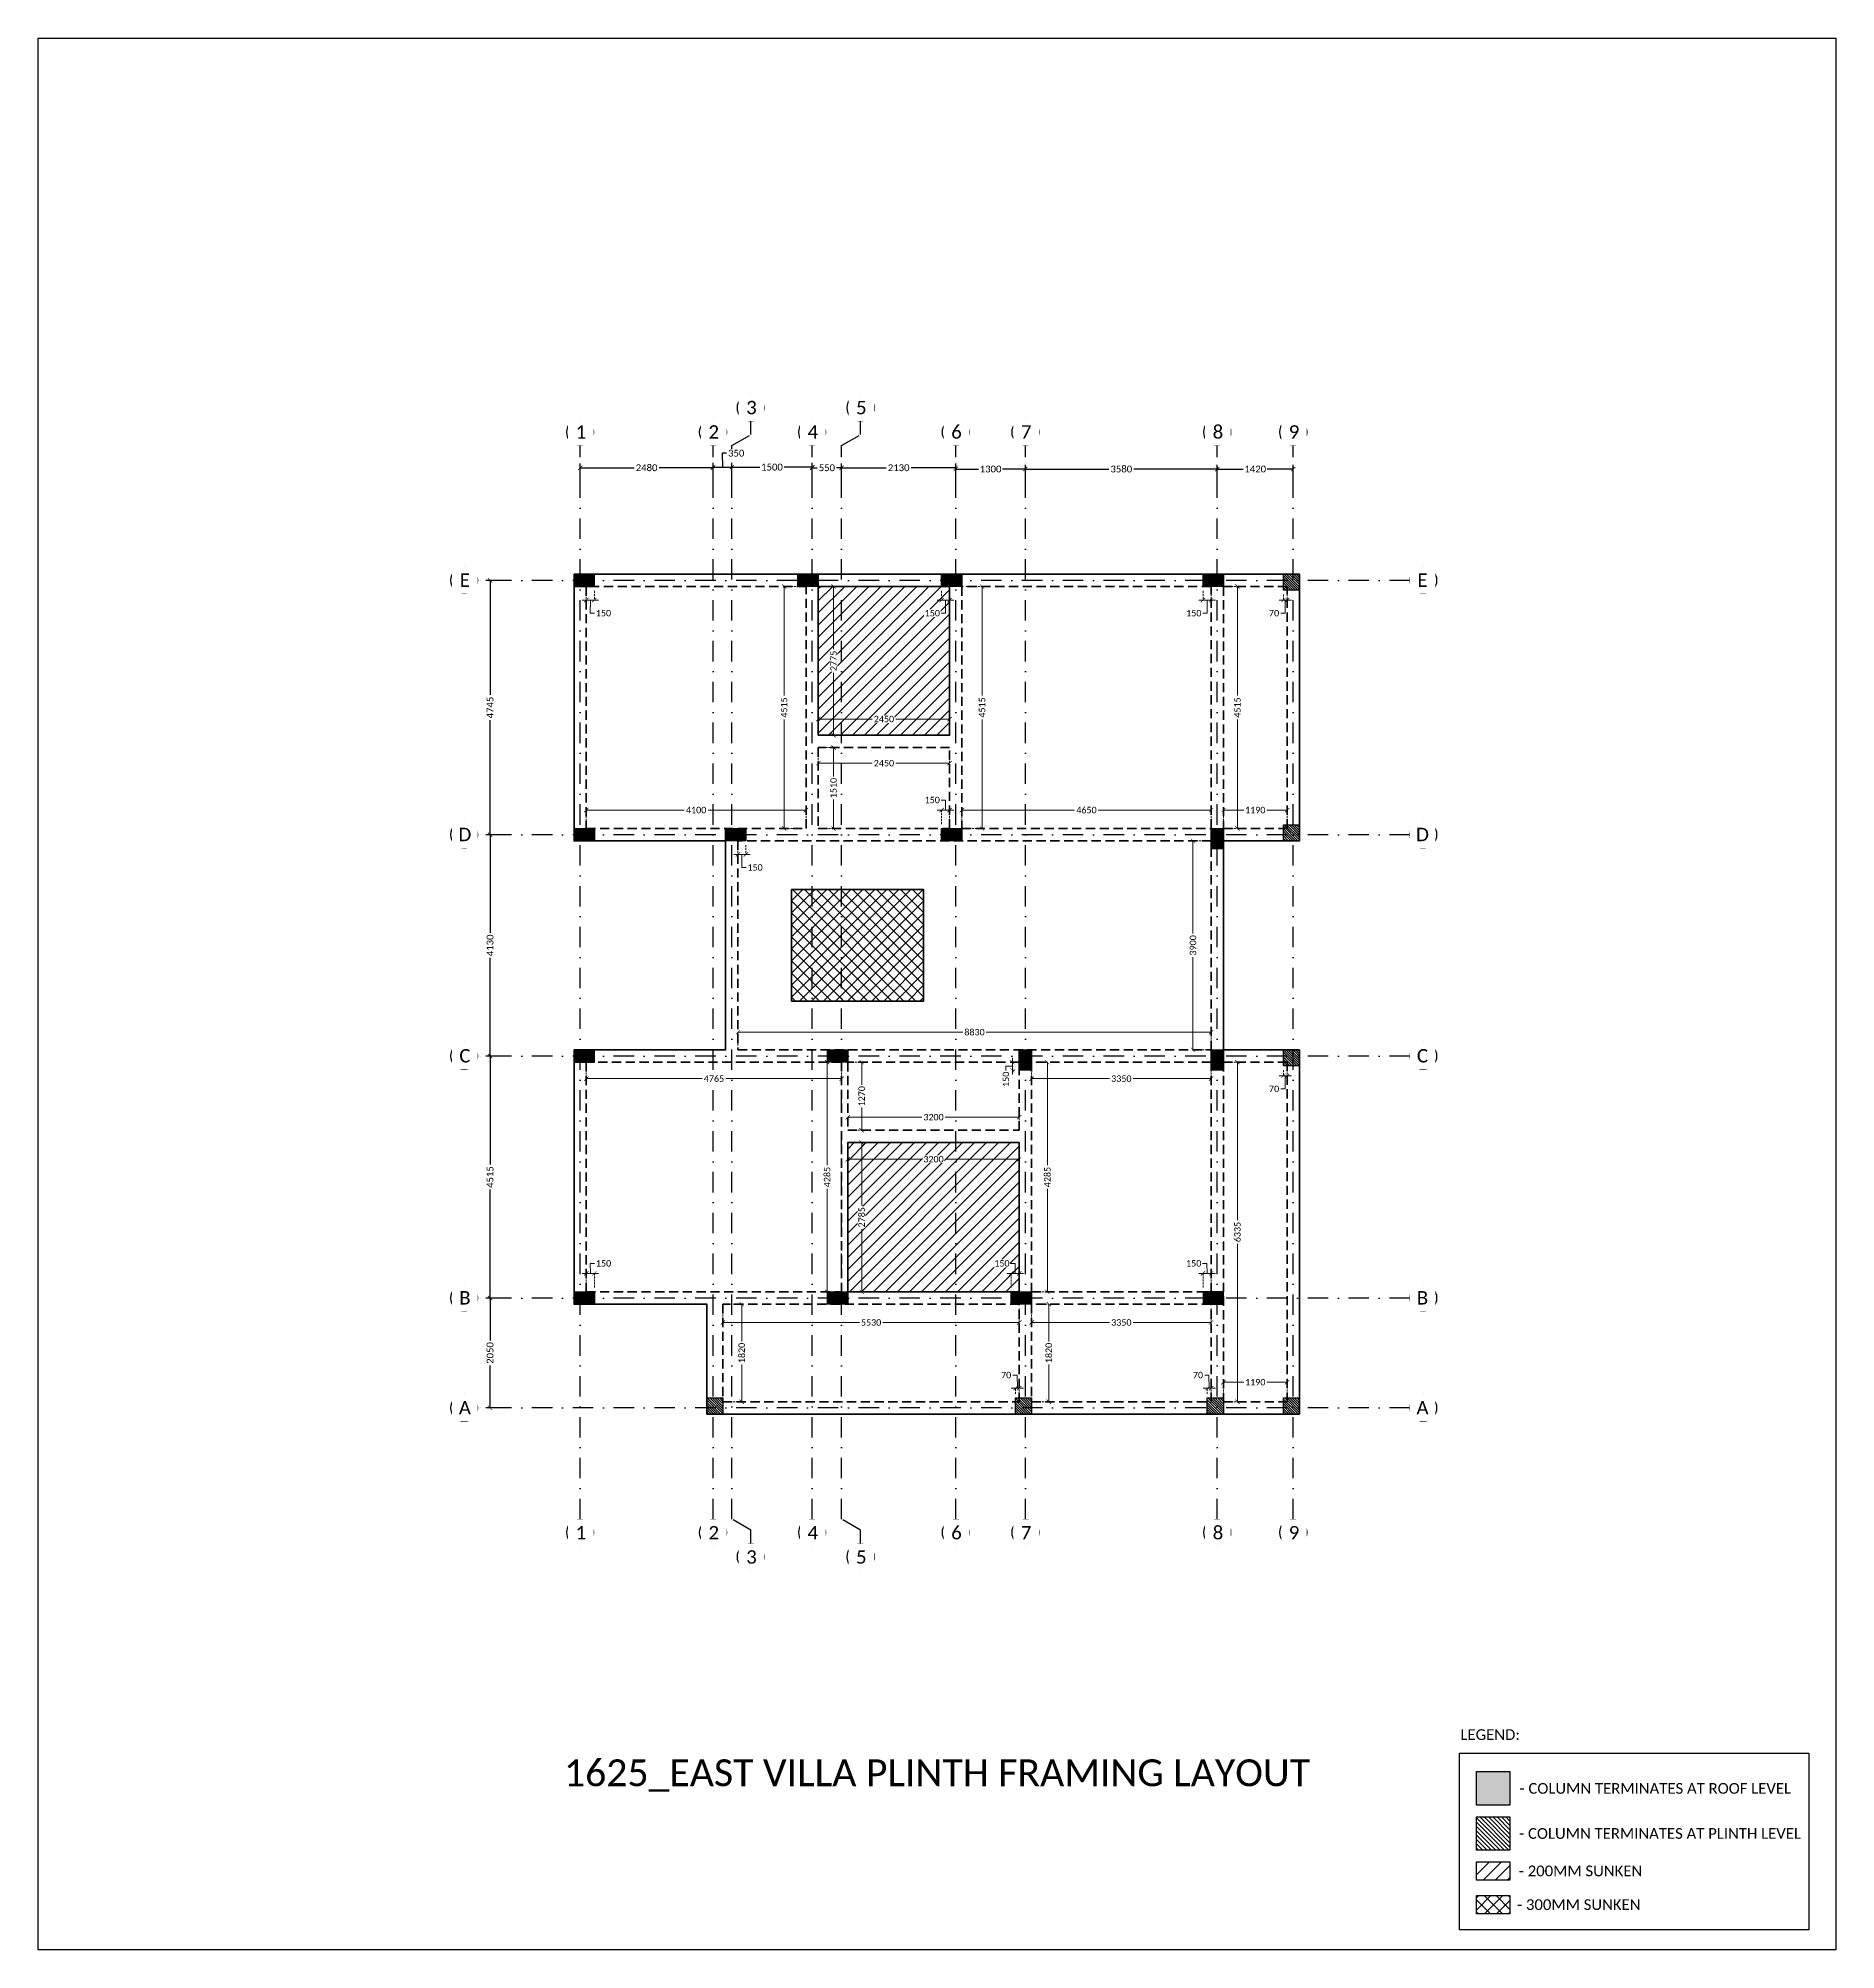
# Model space of a CAD drawing. Header units: millimetres. Extents: x -10000 to 124200, y -12045 to 23620.
# Drawn here: x -10000 to 23550, y -12045 to 23620 of the extents above; entities that cross this region are included whole.
import ezdxf

# ---------------------------------------------------------------- set-up
doc = ezdxf.new("R2010")
doc.units = ezdxf.units.MM
doc.header["$LTSCALE"] = 150
for name, pattern in [('3BHK-W(SB)$0$HIDDEN', [0.375, 0.25, -0.125]), ('DASHDOTX2', [50.8, 25.4, -12.7, 0, -12.7]), ('HIDDENX2', [19.05, 12.7, -6.35])]:
    doc.linetypes.add(name, pattern=pattern)
for name, color, linetype in [('ad-Column', 3, 'Continuous'), ('ad-Column Hatch', 125, 'Continuous'), ('ad-Grid', 8, 'DASHDOTX2'), ('ad-RCC', 3, 'Continuous'), ('ad-RCC Hatch', 125, 'Continuous'), ('ad-Text', 7, 'Continuous'), ('ad-Text main', 7, 'Continuous'), ('ad-Wall hatch', 8, 'Continuous')]:
    doc.layers.add(name, color=color, linetype=linetype)
doc.layers.add('ad-Dimension', color=5, linetype='Continuous', lineweight=0, true_color=0x0000ff)
doc.layers.add('ad-Framing', color=30, linetype='Continuous', lineweight=35, true_color=0xff7f00)
doc.layers.add('ad-Elevation 10', color=8, linetype='Continuous', lineweight=0)
doc.styles.add('ROMANS-TITLE', font='arial.ttf', dxfattribs={"width": 0.8})
doc.styles.get("Standard").update_dxf_attribs({"font": 'calibril.ttf'})
doc.dimstyles.new('A-75-DIM-INT (Framing)', dxfattribs={"dimscale": 100, "dimtxt": 1.5, "dimasz": 1, "dimexe": 0, "dimexo": 0, "dimgap": 0.5, "dimtad": 0, "dimdec": 0, "dimdsep": 46, "dimtxsty": 'ROMANS-TITLE', "dimblk": 'ARCHTICK', "dimcen": 0.025, "dimclrd": 5, "dimclre": 5, "dimclrt": 256, "dimazin": 2, "dimtfac": 1, "dimtdec": 0, "dimtmove": 1, "dimatfit": 0, "dimldrblk": 'ARCHTICK', "dimfxl": 1, "dimtfill": 1, "dimtolj": 1, "dimtzin": 0, "dimarcsym": 0})
pattern_1 = [(45, (4560, 7508.14), (-112.2532, 112.2532), [])]

msp = doc.modelspace()

# ---------------------------------------------------------------- texts
at = {"layer": 'ad-Text', "attachment_point": 5}
for s, insert, char_height, width in [('\\pxql,t25;{\\fCalibri|b0|i0|c0|p34;LEGEND:}', (17127, -8032), 200, 1165.89), ('\\pxt25;{\\fCalibri Light|b0|i0|c0|p34;1625_EAST VILLA PLINTH FRAMING LAYOUT}', (6775, -8795), 500, 15117.12), ('\\pxql,t25;{\\fCalibri Light|b0|i0|c0|p34;- COLUMN TERMINATES AT ROOF LEVEL}', (20555, -9035), 200, 5815.19), ('\\pxql,t25;{\\fCalibri Light|b0|i0|c0|p34;- COLUMN TERMINATES AT PLINTH LEVEL}', (20660, -9876), 200, 6040.45), ('\\pxql,t25;{\\fCalibri Light|b0|i0|c0|p34;- 200MM SUNKEN}', (18799, -10575), 200, 2328.3), ('\\pxql,t25;{\\fCalibri Light|b0|i0|c0|p34;- 300MM SUNKEN}', (18762, -11204), 200, 2319.94)]:
    msp.add_mtext(s, dxfattribs=dict(at, insert=insert, char_height=char_height, width=width))

# ---------------------------------------------------------------- blocks, each defined once
blk = doc.blocks.new('_ArchTick')
at = {"color": 0, "linetype": 'ByBlock', "const_width": 0.15}
blk.add_lwpolyline([(-0.5, -0.5), (0.5, 0.5)], dxfattribs=at)
blk = doc.blocks.new('*D256')
at = {"layer": 'ad-Dimension', "lineweight": -2}
for p, q in [((115, 15220), (115, 15686)), ((115, 15606), (1123, 15606)), ((2595, 15606), (1587, 15606)), ((2595, 15306), (2595, 15686))]:
    blk.add_line(p, q, dxfattribs=at)
at = {"layer": 'Defpoints', "color": 0}
for p in [(2595, 15606), (115, 15140), (2595, 15226)]:
    blk.add_point(p, dxfattribs=at)
at = {"layer": 'ad-Dimension', "lineweight": -2, "xscale": 80, "yscale": 80, "zscale": 80, "rotation": 180}
blk.add_blockref('_ArchTick', (115, 15606), dxfattribs=at)
at = {"layer": 'ad-Dimension', "lineweight": -2, "xscale": 80, "yscale": 80, "zscale": 80}
blk.add_blockref('_ArchTick', (2595, 15606), dxfattribs=at)
at = {"layer": 'ad-Dimension', "insert": (1355, 15606), "char_height": 128, "attachment_point": 5, "bg_fill": 3, "box_fill_scale": 1.1, "bg_fill_color": 257, "bg_fill_transparency": 0}
blk.add_mtext('\\A1;2480', dxfattribs=at)
blk = doc.blocks.new('*D257')
at = {"layer": 'ad-Dimension', "lineweight": -2}
for p, q in [((2595, 15318), (2595, 15698)), ((2846, 15878), (2766, 15878)), ((2766, 15878), (2770, 15618)), ((2945, 15306), (2945, 15698)), ((2595, 15618), (2945, 15618))]:
    blk.add_line(p, q, dxfattribs=at)
at = {"layer": 'Defpoints', "color": 0}
for p in [(2945, 15618), (2595, 15238), (2945, 15226)]:
    blk.add_point(p, dxfattribs=at)
at = {"layer": 'ad-Dimension', "lineweight": -2, "xscale": 80, "yscale": 80, "zscale": 80, "rotation": 180}
blk.add_blockref('_ArchTick', (2595, 15618), dxfattribs=at)
at = {"layer": 'ad-Dimension', "lineweight": -2, "xscale": 80, "yscale": 80, "zscale": 80}
blk.add_blockref('_ArchTick', (2945, 15618), dxfattribs=at)
at = {"layer": 'ad-Dimension', "insert": (3027, 15878), "char_height": 128, "attachment_point": 5, "bg_fill": 3, "box_fill_scale": 1.1, "bg_fill_color": 257, "bg_fill_transparency": 0}
blk.add_mtext('\\A1;350', dxfattribs=at)
blk = doc.blocks.new('*D258')
at = {"layer": 'ad-Dimension', "lineweight": -2}
for p, q in [((2945, 15282), (2945, 15698)), ((4445, 15282), (4445, 15698)), ((2945, 15618), (3470, 15618)), ((4445, 15618), (3920, 15618))]:
    blk.add_line(p, q, dxfattribs=at)
at = {"layer": 'Defpoints', "color": 0}
for p in [(4445, 15618), (2945, 15202), (4445, 15202)]:
    blk.add_point(p, dxfattribs=at)
at = {"layer": 'ad-Dimension', "lineweight": -2, "xscale": 80, "yscale": 80, "zscale": 80, "rotation": 180}
blk.add_blockref('_ArchTick', (2945, 15618), dxfattribs=at)
at = {"layer": 'ad-Dimension', "lineweight": -2, "xscale": 80, "yscale": 80, "zscale": 80}
blk.add_blockref('_ArchTick', (4445, 15618), dxfattribs=at)
at = {"layer": 'ad-Dimension', "insert": (3695, 15618), "char_height": 128, "attachment_point": 5, "bg_fill": 3, "box_fill_scale": 1.1, "bg_fill_color": 257, "bg_fill_transparency": 0}
blk.add_mtext('\\A1;1500', dxfattribs=at)
blk = doc.blocks.new('*D259')
at = {"layer": 'ad-Dimension', "lineweight": -2}
for p, q in [((4445, 15220), (4445, 15686)), ((4445, 15606), (4539, 15606)), ((4995, 15606), (4901, 15606)), ((4995, 15306), (4995, 15686))]:
    blk.add_line(p, q, dxfattribs=at)
at = {"layer": 'Defpoints', "color": 0}
for p in [(4445, 15140), (4995, 15226)]:
    blk.add_point(p, dxfattribs=at)
at = {"layer": 'ad-Dimension', "lineweight": -2, "xscale": 80, "yscale": 80, "zscale": 80, "rotation": 180}
blk.add_blockref('_ArchTick', (4445, 15606), dxfattribs=at)
at = {"layer": 'ad-Dimension', "lineweight": -2, "xscale": 80, "yscale": 80, "zscale": 80}
blk.add_blockref('_ArchTick', (4995, 15606), dxfattribs=at)
at = {"layer": 'ad-Dimension', "insert": (4720, 15606), "char_height": 128, "attachment_point": 5, "bg_fill": 3, "box_fill_scale": 1.1, "bg_fill_color": 257, "bg_fill_transparency": 0}
blk.add_mtext('\\A1;550', dxfattribs=at)
at = {"layer": 'Defpoints', "color": 0}
blk.add_point((4995, 15606), dxfattribs=at)
blk = doc.blocks.new('*D260')
at = {"layer": 'ad-Dimension', "lineweight": -2}
for p, q in [((4995, 15220), (4995, 15686)), ((4995, 15606), (5828, 15606)), ((7125, 15606), (6292, 15606)), ((7125, 15306), (7125, 15686))]:
    blk.add_line(p, q, dxfattribs=at)
at = {"layer": 'Defpoints', "color": 0}
for p in [(7125, 15606), (4995, 15140), (7125, 15226)]:
    blk.add_point(p, dxfattribs=at)
at = {"layer": 'ad-Dimension', "lineweight": -2, "xscale": 80, "yscale": 80, "zscale": 80, "rotation": 180}
blk.add_blockref('_ArchTick', (4995, 15606), dxfattribs=at)
at = {"layer": 'ad-Dimension', "lineweight": -2, "xscale": 80, "yscale": 80, "zscale": 80}
blk.add_blockref('_ArchTick', (7125, 15606), dxfattribs=at)
at = {"layer": 'ad-Dimension', "insert": (6060, 15606), "char_height": 128, "attachment_point": 5, "bg_fill": 3, "box_fill_scale": 1.1, "bg_fill_color": 257, "bg_fill_transparency": 0}
blk.add_mtext('\\A1;2130', dxfattribs=at)
blk = doc.blocks.new('*D261')
at = {"layer": 'ad-Dimension', "lineweight": -2}
for p, q in [((7125, 15282), (7125, 15662)), ((7125, 15582), (7550, 15582)), ((8425, 15582), (8000, 15582)), ((8425, 15282), (8425, 15662))]:
    blk.add_line(p, q, dxfattribs=at)
at = {"layer": 'Defpoints', "color": 0}
for p in [(8425, 15582), (7125, 15202), (8425, 15202)]:
    blk.add_point(p, dxfattribs=at)
at = {"layer": 'ad-Dimension', "lineweight": -2, "xscale": 80, "yscale": 80, "zscale": 80, "rotation": 180}
blk.add_blockref('_ArchTick', (7125, 15582), dxfattribs=at)
at = {"layer": 'ad-Dimension', "lineweight": -2, "xscale": 80, "yscale": 80, "zscale": 80}
blk.add_blockref('_ArchTick', (8425, 15582), dxfattribs=at)
at = {"layer": 'ad-Dimension', "insert": (7775, 15582), "char_height": 128, "attachment_point": 5, "bg_fill": 3, "box_fill_scale": 1.1, "bg_fill_color": 257, "bg_fill_transparency": 0}
blk.add_mtext('\\A1;1300', dxfattribs=at)
blk = doc.blocks.new('*D262')
at = {"layer": 'ad-Dimension', "lineweight": -2}
for p, q in [((8425, 15282), (8425, 15662)), ((8425, 15582), (9984, 15582)), ((12005, 15582), (10446, 15582)), ((12005, 15282), (12005, 15662))]:
    blk.add_line(p, q, dxfattribs=at)
at = {"layer": 'Defpoints', "color": 0}
for p in [(12005, 15582), (8425, 15202), (12005, 15202)]:
    blk.add_point(p, dxfattribs=at)
at = {"layer": 'ad-Dimension', "lineweight": -2, "xscale": 80, "yscale": 80, "zscale": 80, "rotation": 180}
blk.add_blockref('_ArchTick', (8425, 15582), dxfattribs=at)
at = {"layer": 'ad-Dimension', "lineweight": -2, "xscale": 80, "yscale": 80, "zscale": 80}
blk.add_blockref('_ArchTick', (12005, 15582), dxfattribs=at)
at = {"layer": 'ad-Dimension', "insert": (10215, 15582), "char_height": 128, "attachment_point": 5, "bg_fill": 3, "box_fill_scale": 1.1, "bg_fill_color": 257, "bg_fill_transparency": 0}
blk.add_mtext('\\A1;3580', dxfattribs=at)
blk = doc.blocks.new('*D263')
at = {"layer": 'ad-Dimension', "lineweight": -2}
for p, q in [((12005, 15282), (12005, 15662)), ((12005, 15582), (12490, 15582)), ((13425, 15582), (12940, 15582)), ((13425, 15282), (13425, 15662))]:
    blk.add_line(p, q, dxfattribs=at)
at = {"layer": 'Defpoints', "color": 0}
for p in [(13425, 15582), (12005, 15202), (13425, 15202)]:
    blk.add_point(p, dxfattribs=at)
at = {"layer": 'ad-Dimension', "lineweight": -2, "xscale": 80, "yscale": 80, "zscale": 80, "rotation": 180}
blk.add_blockref('_ArchTick', (12005, 15582), dxfattribs=at)
at = {"layer": 'ad-Dimension', "lineweight": -2, "xscale": 80, "yscale": 80, "zscale": 80}
blk.add_blockref('_ArchTick', (13425, 15582), dxfattribs=at)
at = {"layer": 'ad-Dimension', "insert": (12715, 15582), "char_height": 128, "attachment_point": 5, "bg_fill": 3, "box_fill_scale": 1.1, "bg_fill_color": 257, "bg_fill_transparency": 0}
blk.add_mtext('\\A1;1420', dxfattribs=at)
blk = doc.blocks.new('*D264')
at = {"layer": 'ad-Dimension', "lineweight": -2}
for p, q in [((-1319, 13505), (-1647, 13505)), ((-1567, 13505), (-1567, 11367)), ((-1567, 8760), (-1567, 10898)), ((-1319, 8760), (-1647, 8760))]:
    blk.add_line(p, q, dxfattribs=at)
at = {"layer": 'Defpoints', "color": 0}
for p in [(-1239, 13505), (-1567, 8760), (-1239, 8760)]:
    blk.add_point(p, dxfattribs=at)
at = {"layer": 'ad-Dimension', "lineweight": -2, "xscale": 80, "yscale": 80, "zscale": 80}
for p, rotation in [((-1567, 13505), 90), ((-1567, 8760), 270)]:
    blk.add_blockref('_ArchTick', p, dxfattribs=dict(at, rotation=rotation))
at = {"layer": 'ad-Dimension', "insert": (-1567, 11132), "char_height": 128, "attachment_point": 5, "rotation": 90, "bg_fill": 3, "box_fill_scale": 1.1, "bg_fill_color": 257, "bg_fill_transparency": 0}
blk.add_mtext('\\A1;4745', dxfattribs=at)
blk = doc.blocks.new('*D253')
at = {"layer": 'ad-Dimension', "lineweight": -2}
for p, q in [((-1504, 8760), (-1647, 8760)), ((-1567, 8760), (-1567, 6928)), ((-1567, 4630), (-1567, 6462)), ((-1426, 4630), (-1647, 4630))]:
    blk.add_line(p, q, dxfattribs=at)
at = {"layer": 'Defpoints', "color": 0}
for p in [(-1424, 8760), (-1567, 4630), (-1346, 4630)]:
    blk.add_point(p, dxfattribs=at)
at = {"layer": 'ad-Dimension', "lineweight": -2, "xscale": 80, "yscale": 80, "zscale": 80}
for p, rotation in [((-1567, 8760), 90), ((-1567, 4630), 270)]:
    blk.add_blockref('_ArchTick', p, dxfattribs=dict(at, rotation=rotation))
at = {"layer": 'ad-Dimension', "insert": (-1567, 6695), "char_height": 128, "attachment_point": 5, "rotation": 90, "bg_fill": 3, "box_fill_scale": 1.1, "bg_fill_color": 257, "bg_fill_transparency": 0}
blk.add_mtext('\\A1;4130', dxfattribs=at)
blk = doc.blocks.new('*D254')
at = {"layer": 'ad-Dimension', "lineweight": -2}
for p, q in [((-1319, 4630), (-1647, 4630)), ((-1567, 4630), (-1567, 2607)), ((-1567, 115), (-1567, 2138)), ((-1319, 115), (-1647, 115))]:
    blk.add_line(p, q, dxfattribs=at)
at = {"layer": 'Defpoints', "color": 0}
for p in [(-1239, 4630), (-1567, 115), (-1239, 115)]:
    blk.add_point(p, dxfattribs=at)
at = {"layer": 'ad-Dimension', "lineweight": -2, "xscale": 80, "yscale": 80, "zscale": 80}
for p, rotation in [((-1567, 4630), 90), ((-1567, 115), 270)]:
    blk.add_blockref('_ArchTick', p, dxfattribs=dict(at, rotation=rotation))
at = {"layer": 'ad-Dimension', "insert": (-1567, 2372), "char_height": 128, "attachment_point": 5, "rotation": 90, "bg_fill": 3, "box_fill_scale": 1.1, "bg_fill_color": 257, "bg_fill_transparency": 0}
blk.add_mtext('\\A1;4515', dxfattribs=at)
blk = doc.blocks.new('*D255')
at = {"layer": 'ad-Dimension', "lineweight": -2}
for p, q in [((-1319, 115), (-1647, 115)), ((-1567, 115), (-1567, -678)), ((-1567, -1935), (-1567, -1142)), ((-1324, -1935), (-1647, -1935))]:
    blk.add_line(p, q, dxfattribs=at)
at = {"layer": 'Defpoints', "color": 0}
for p in [(-1239, 115), (-1567, -1935), (-1244, -1935)]:
    blk.add_point(p, dxfattribs=at)
at = {"layer": 'ad-Dimension', "lineweight": -2, "xscale": 80, "yscale": 80, "zscale": 80}
for p, rotation in [((-1567, 115), 90), ((-1567, -1935), 270)]:
    blk.add_blockref('_ArchTick', p, dxfattribs=dict(at, rotation=rotation))
at = {"layer": 'ad-Dimension', "insert": (-1567, -910), "char_height": 128, "attachment_point": 5, "rotation": 90, "bg_fill": 3, "box_fill_scale": 1.1, "bg_fill_color": 257, "bg_fill_transparency": 0}
blk.add_mtext('\\A1;2050', dxfattribs=at)
blk = doc.blocks.new('A$C42b14ea2')
at = {"layer": 'ad-RCC Hatch', "transparency": 33554687}
h = blk.add_hatch(dxfattribs=at)
h.set_pattern_fill('ANSI31', color=256, scale=10)
h.set_pattern_definition([(45, (13250, 8645), (-22.45064, 22.45064), [])])
h.paths.add_polyline_path([(0, 0), (300, 0), (300, 300), (0, 300)])
at = {"layer": 'ad-RCC'}
blk.add_lwpolyline([(0, 0), (300, 0), (300, 300), (0, 300)], close=True, dxfattribs=at)
blk = doc.blocks.new('zw$6AA0')
at = {"layer": 'ad-Column Hatch', "transparency": 33554687}
h = blk.add_hatch(color=256, dxfattribs=at)
h.dxf.hatch_style = 1
h.paths.add_polyline_path([(0, -230), (380, -230), (380, 0), (0, 0)])
at = {"layer": 'ad-Column'}
blk.add_lwpolyline([(0, -230), (380, -230), (380, 0), (0, 0)], close=True, dxfattribs=at)
blk = doc.blocks.new('1625E_Columns')
at = {"layer": 'ad-Column'}
for p, rotation in [((0, 13620), 359.9999999999993), ((0, 4745), 359.9999999999993), ((12120, 0), 179.9999999999997)]:
    blk.add_blockref('zw$6AA0', p, dxfattribs=dict(at, rotation=rotation))
at = {"layer": 'ad-Column', "xscale": -1}
for p, rotation in [((4560, 13620), 359.9999999999997), ((7240, 13620), 359.9999999999997), ((12120, 13620), 359.9999999999997), ((0, 8645), 179.9999999999998), ((3210, 8875), 359.9999999999997), ((7240, 8875), 359.9999999999997), ((11890, 8875), 90), ((5110, 4745), 359.9999999999997), ((8310, 4745), 90), ((11890, 4745), 90), ((0, 0), 179.9999999999998), ((4730, 0), 180), ((8160, 0), 180)]:
    blk.add_blockref('zw$6AA0', p, dxfattribs=dict(at, rotation=rotation))
at = {"layer": 'ad-RCC', "xscale": -1, "rotation": 180}
for p in [(13240, 13620), (13240, 4745)]:
    blk.add_blockref('A$C42b14ea2', p, dxfattribs=at)
at = {"layer": 'ad-RCC', "xscale": -1}
for p in [(13540, 8645), (2780, -2050), (8540, -2050), (12120, -2050), (13540, -2050)]:
    blk.add_blockref('A$C42b14ea2', p, dxfattribs=at)
blk = doc.blocks.new('zw$7E9D')
at = {"layer": 'ad-Elevation 10', "ltscale": 0.09}
h = blk.add_hatch(dxfattribs=at)
h.set_pattern_fill('ANSI31', color=256, scale=50)
h.set_pattern_definition(pattern_1)
h.paths.add_polyline_path([(4560, -3005), (7010, -3005), (7010, -230), (4560, -230)])
h = blk.add_hatch(dxfattribs=at)
h.set_pattern_fill('ANSI37', color=256, scale=50)
h.set_pattern_definition([(45, (4060, -7965), (-112.253, 112.253), []), (135, (4060, -7965), (-112.253, -112.253), [])])
h.paths.add_polyline_path([(4060, -7965), (6525, -7965), (6525, -5885), (4060, -5885)])
h = blk.add_hatch(dxfattribs=at)
h.set_pattern_fill('ANSI31', color=256, scale=50)
h.set_pattern_definition(pattern_1)
h.paths.add_polyline_path([(5110, -13390), (8310, -13390), (8310, -10605), (5110, -10605)])
for points in [[(4560, -3005), (7010, -3005), (7010, -230), (4560, -230)], [(5110, -13390), (8310, -13390), (8310, -10605), (5110, -10605)]]:
    blk.add_lwpolyline(points, close=True, dxfattribs=at)
at = {"layer": 'ad-Framing'}
for points in [[(0, 0), (13540, 0), (13540, -4975), (12120, -4975), (12120, -8875), (13540, -8875), (13540, -15670), (2480, -15670), (2480, -13620), (0, -13620), (0, -8875), (2830, -8875), (2830, -4975), (0, -4975)], [(4560, -3005), (7010, -3005), (7010, -230), (4560, -230)], [(4060, -7965), (6525, -7965), (6525, -5885), (4060, -5885)], [(5110, -13390), (8310, -13390), (8310, -10605), (5110, -10605)]]:
    blk.add_lwpolyline(points, close=True, dxfattribs=at)
at = {"layer": 'ad-Framing', "linetype": 'HIDDENX2', "ltscale": 0.09}
for points in [[(230, -4745), (4330, -4745), (4330, -230), (230, -230)], [(7240, -4745), (11890, -4745), (11890, -230), (7240, -230)], [(12120, -4745), (13310, -4745), (13310, -230), (12120, -230)], [(4560, -4745), (7010, -4745), (7010, -3235), (4560, -3235)], [(3060, -8875), (11890, -8875), (11890, -4975), (3060, -4975)], [(230, -13390), (4995, -13390), (4995, -9105), (230, -9105)], [(5110, -10375), (8310, -10375), (8310, -9105), (5110, -9105)], [(8540, -13390), (11890, -13390), (11890, -9105), (8540, -9105)], [(12120, -15440), (13310, -15440), (13310, -9105), (12120, -9105)], [(2780, -15440), (8310, -15440), (8310, -13620), (2780, -13620)], [(8540, -15440), (11890, -15440), (11890, -13620), (8540, -13620)]]:
    blk.add_lwpolyline(points, close=True, dxfattribs=at)
blk = doc.blocks.new('*D26')
at = {"layer": 'ad-Dimension', "linetype": '3BHK-W(SB)$0$HIDDEN', "lineweight": -2, "transparency": 16777216}
for p, q in [((7010, -4435), (7010, -4171)), ((11660, -4435), (11660, -4171))]:
    blk.add_line(p, q, dxfattribs=at)
at = {"layer": 'ad-Dimension', "lineweight": -2, "transparency": 16777216}
for p, q in [((7010, -4171), (9114, -4171)), ((11660, -4171), (9556, -4171))]:
    blk.add_line(p, q, dxfattribs=at)
at = {"layer": 'Defpoints', "color": 0, "transparency": 16777216}
for p in [(7010, -4171), (7010, -4515), (11660, -4515)]:
    blk.add_point(p, dxfattribs=at)
at = {"layer": 'ad-Dimension', "lineweight": -2, "transparency": 16777216, "xscale": 80, "yscale": 80, "zscale": 80, "rotation": 180}
blk.add_blockref('_ArchTick', (7010, -4171), dxfattribs=at)
at = {"layer": 'ad-Dimension', "lineweight": -2, "transparency": 16777216, "xscale": 80, "yscale": 80, "zscale": 80}
blk.add_blockref('_ArchTick', (11660, -4171), dxfattribs=at)
at = {"layer": 'ad-Dimension', "transparency": 16777216, "insert": (9335, -4171), "char_height": 120, "attachment_point": 5, "bg_fill": 3, "box_fill_scale": 1.1, "bg_fill_color": 257, "bg_fill_transparency": 0}
blk.add_mtext('\\A1;4650', dxfattribs=at)
blk = doc.blocks.new('*D27')
at = {"layer": 'ad-Dimension', "linetype": '3BHK-W(SB)$0$HIDDEN', "lineweight": -2, "transparency": 16777216}
for p, q in [((7090, 0), (7386, 0)), ((7090, -4515), (7386, -4515))]:
    blk.add_line(p, q, dxfattribs=at)
at = {"layer": 'ad-Dimension', "lineweight": -2, "transparency": 16777216}
for p, q in [((7386, 0), (7386, -2035)), ((7386, -4515), (7386, -2480))]:
    blk.add_line(p, q, dxfattribs=at)
at = {"layer": 'Defpoints', "color": 0, "transparency": 16777216}
for p in [(7010, 0), (7010, -4515), (7386, -4515)]:
    blk.add_point(p, dxfattribs=at)
at = {"layer": 'ad-Dimension', "lineweight": -2, "transparency": 16777216, "xscale": 80, "yscale": 80, "zscale": 80}
for p, rotation in [((7386, 0), 90), ((7386, -4515), 270)]:
    blk.add_blockref('_ArchTick', p, dxfattribs=dict(at, rotation=rotation))
at = {"layer": 'ad-Dimension', "transparency": 16777216, "insert": (7386, -2257), "char_height": 120, "attachment_point": 5, "rotation": 90, "bg_fill": 3, "box_fill_scale": 1.1, "bg_fill_color": 257, "bg_fill_transparency": 0}
blk.add_mtext('\\A1;4515', dxfattribs=at)
blk = doc.blocks.new('*D28')
at = {"layer": 'ad-Dimension', "lineweight": -2, "transparency": 16777216}
for p, q in [((11510, -253), (11430, -253)), ((11510, -253), (11660, -253)), ((11585, -497), (11585, -253)), ((11660, -253), (11740, -253)), ((11505, -497), (11585, -497))]:
    blk.add_line(p, q, dxfattribs=at)
at = {"layer": 'ad-Dimension', "linetype": '3BHK-W(SB)$0$HIDDEN', "lineweight": -2, "transparency": 16777216}
for p, q in [((11510, -80), (11510, -253)), ((11660, -80), (11660, -253))]:
    blk.add_line(p, q, dxfattribs=at)
at = {"layer": 'Defpoints', "color": 0, "transparency": 16777216}
for p in [(11510, 0), (11660, 0)]:
    blk.add_point(p, dxfattribs=at)
at = {"layer": 'ad-Dimension', "lineweight": -2, "transparency": 16777216, "xscale": 80, "yscale": 80, "zscale": 80}
blk.add_blockref('_ArchTick', (11510, -253), dxfattribs=at)
at = {"layer": 'ad-Dimension', "lineweight": -2, "transparency": 16777216, "xscale": 80, "yscale": 80, "zscale": 80, "rotation": 180}
blk.add_blockref('_ArchTick', (11660, -253), dxfattribs=at)
at = {"layer": 'ad-Dimension', "transparency": 16777216, "insert": (11338, -497), "char_height": 120, "attachment_point": 5, "bg_fill": 3, "box_fill_scale": 1.1, "bg_fill_color": 257, "bg_fill_transparency": 0}
blk.add_mtext('\\A1;150', dxfattribs=at)
at = {"layer": 'Defpoints', "color": 0, "transparency": 16777216}
blk.add_point((11660, -253), dxfattribs=at)
blk = doc.blocks.new('*D29')
at = {"layer": 'ad-Dimension', "linetype": '3BHK-W(SB)$0$HIDDEN', "lineweight": -2, "transparency": 16777216}
for p, q in [((0, -4435), (0, -4171)), ((4100, -4435), (4100, -4171))]:
    blk.add_line(p, q, dxfattribs=at)
at = {"layer": 'ad-Dimension', "lineweight": -2, "transparency": 16777216}
for p, q in [((0, -4171), (1829, -4171)), ((4100, -4171), (2271, -4171))]:
    blk.add_line(p, q, dxfattribs=at)
at = {"layer": 'Defpoints', "color": 0, "transparency": 16777216}
for p in [(4100, -4171), (0, -4515), (4100, -4515)]:
    blk.add_point(p, dxfattribs=at)
at = {"layer": 'ad-Dimension', "lineweight": -2, "transparency": 16777216, "xscale": 80, "yscale": 80, "zscale": 80, "rotation": 180}
blk.add_blockref('_ArchTick', (0, -4171), dxfattribs=at)
at = {"layer": 'ad-Dimension', "lineweight": -2, "transparency": 16777216, "xscale": 80, "yscale": 80, "zscale": 80}
blk.add_blockref('_ArchTick', (4100, -4171), dxfattribs=at)
at = {"layer": 'ad-Dimension', "transparency": 16777216, "insert": (2050, -4171), "char_height": 120, "attachment_point": 5, "bg_fill": 3, "box_fill_scale": 1.1, "bg_fill_color": 257, "bg_fill_transparency": 0}
blk.add_mtext('\\A1;4100', dxfattribs=at)
blk = doc.blocks.new('*D30')
at = {"layer": 'ad-Dimension', "linetype": '3BHK-W(SB)$0$HIDDEN', "lineweight": -2, "transparency": 16777216}
for p, q in [((4020, 0), (3692, 0)), ((4020, -4515), (3692, -4515))]:
    blk.add_line(p, q, dxfattribs=at)
at = {"layer": 'ad-Dimension', "lineweight": -2, "transparency": 16777216}
for p, q in [((3692, 0), (3692, -2035)), ((3692, -4515), (3692, -2480))]:
    blk.add_line(p, q, dxfattribs=at)
at = {"layer": 'Defpoints', "color": 0, "transparency": 16777216}
for p in [(4100, 0), (3692, -4515), (4100, -4515)]:
    blk.add_point(p, dxfattribs=at)
at = {"layer": 'ad-Dimension', "lineweight": -2, "transparency": 16777216, "xscale": 80, "yscale": 80, "zscale": 80}
for p, rotation in [((3692, 0), 90), ((3692, -4515), 270)]:
    blk.add_blockref('_ArchTick', p, dxfattribs=dict(at, rotation=rotation))
at = {"layer": 'ad-Dimension', "transparency": 16777216, "insert": (3692, -2258), "char_height": 120, "attachment_point": 5, "rotation": 90, "bg_fill": 3, "box_fill_scale": 1.1, "bg_fill_color": 257, "bg_fill_transparency": 0}
blk.add_mtext('\\A1;4515', dxfattribs=at)
blk = doc.blocks.new('*D31')
at = {"layer": 'ad-Dimension', "lineweight": -2, "transparency": 16777216}
for p, q in [((0, -253), (-80, -253)), ((150, -253), (0, -253)), ((74, -497), (75, -253)), ((150, -253), (230, -253)), ((154, -497), (74, -497))]:
    blk.add_line(p, q, dxfattribs=at)
at = {"layer": 'ad-Dimension', "linetype": '3BHK-W(SB)$0$HIDDEN', "lineweight": -2, "transparency": 16777216}
for p, q in [((0, -80), (0, -253)), ((150, -80), (150, -253))]:
    blk.add_line(p, q, dxfattribs=at)
at = {"layer": 'Defpoints', "color": 0, "transparency": 16777216}
for p in [(0, 0), (150, 0)]:
    blk.add_point(p, dxfattribs=at)
at = {"layer": 'ad-Dimension', "lineweight": -2, "transparency": 16777216, "xscale": 80, "yscale": 80, "zscale": 80}
blk.add_blockref('_ArchTick', (0, -253), dxfattribs=at)
at = {"layer": 'ad-Dimension', "lineweight": -2, "transparency": 16777216, "xscale": 80, "yscale": 80, "zscale": 80, "rotation": 180}
blk.add_blockref('_ArchTick', (150, -253), dxfattribs=at)
at = {"layer": 'ad-Dimension', "transparency": 16777216, "insert": (320, -497), "char_height": 120, "attachment_point": 5, "bg_fill": 3, "box_fill_scale": 1.1, "bg_fill_color": 257, "bg_fill_transparency": 0}
blk.add_mtext('\\A1;150', dxfattribs=at)
at = {"layer": 'Defpoints', "color": 0, "transparency": 16777216}
blk.add_point((0, -253), dxfattribs=at)
blk = doc.blocks.new('*D32')
at = {"layer": 'ad-Dimension', "linetype": '3BHK-W(SB)$0$HIDDEN', "lineweight": -2, "transparency": 16777216}
for p, q in [((4410, -3005), (4613, -3005)), ((4410, -4515), (4613, -4515))]:
    blk.add_line(p, q, dxfattribs=at)
at = {"layer": 'ad-Dimension', "lineweight": -2, "transparency": 16777216}
for p, q in [((4613, -3005), (4613, -3547)), ((4613, -4515), (4613, -3973))]:
    blk.add_line(p, q, dxfattribs=at)
at = {"layer": 'Defpoints', "color": 0, "transparency": 16777216}
for p in [(4330, -3005), (4330, -4515), (4613, -4515)]:
    blk.add_point(p, dxfattribs=at)
at = {"layer": 'ad-Dimension', "lineweight": -2, "transparency": 16777216, "xscale": 80, "yscale": 80, "zscale": 80}
for p, rotation in [((4613, -3005), 90), ((4613, -4515), 270)]:
    blk.add_blockref('_ArchTick', p, dxfattribs=dict(at, rotation=rotation))
at = {"layer": 'ad-Dimension', "transparency": 16777216, "insert": (4613, -3760), "char_height": 120, "attachment_point": 5, "rotation": 90, "bg_fill": 3, "box_fill_scale": 1.1, "bg_fill_color": 257, "bg_fill_transparency": 0}
blk.add_mtext('\\A1;1510', dxfattribs=at)
blk = doc.blocks.new('*D33')
at = {"layer": 'ad-Dimension', "lineweight": -2, "transparency": 16777216}
for p, q in [((6630, -4171), (6550, -4171)), ((6622, -3983), (6702, -3983)), ((6630, -4171), (6780, -4171)), ((6702, -3983), (6705, -4171)), ((6780, -4171), (6860, -4171))]:
    blk.add_line(p, q, dxfattribs=at)
at = {"layer": 'ad-Dimension', "linetype": '3BHK-W(SB)$0$HIDDEN', "lineweight": -2, "transparency": 16777216}
for p, q in [((6630, -4435), (6630, -4171)), ((6780, -4435), (6780, -4171))]:
    blk.add_line(p, q, dxfattribs=at)
at = {"layer": 'Defpoints', "color": 0, "transparency": 16777216}
for p in [(6630, -4515), (6780, -4515)]:
    blk.add_point(p, dxfattribs=at)
at = {"layer": 'ad-Dimension', "lineweight": -2, "transparency": 16777216, "xscale": 80, "yscale": 80, "zscale": 80}
blk.add_blockref('_ArchTick', (6630, -4171), dxfattribs=at)
at = {"layer": 'ad-Dimension', "lineweight": -2, "transparency": 16777216, "xscale": 80, "yscale": 80, "zscale": 80, "rotation": 180}
blk.add_blockref('_ArchTick', (6780, -4171), dxfattribs=at)
at = {"layer": 'ad-Dimension', "transparency": 16777216, "insert": (6456, -3983), "char_height": 120, "attachment_point": 5, "bg_fill": 3, "box_fill_scale": 1.1, "bg_fill_color": 257, "bg_fill_transparency": 0}
blk.add_mtext('\\A1;150', dxfattribs=at)
at = {"layer": 'Defpoints', "color": 0, "transparency": 16777216}
blk.add_point((6780, -4171), dxfattribs=at)
blk = doc.blocks.new('*D34')
at = {"layer": 'ad-Dimension', "linetype": '3BHK-W(SB)$0$HIDDEN', "lineweight": -2, "transparency": 16777216}
for p, q in [((4330, -3085), (4330, -3296)), ((6780, -3085), (6780, -3296))]:
    blk.add_line(p, q, dxfattribs=at)
at = {"layer": 'ad-Dimension', "lineweight": -2, "transparency": 16777216}
for p, q in [((4330, -3296), (5335, -3296)), ((6780, -3296), (5775, -3296))]:
    blk.add_line(p, q, dxfattribs=at)
at = {"layer": 'Defpoints', "color": 0, "transparency": 16777216}
for p in [(4330, -3005), (6780, -3005), (4330, -3296)]:
    blk.add_point(p, dxfattribs=at)
at = {"layer": 'ad-Dimension', "lineweight": -2, "transparency": 16777216, "xscale": 80, "yscale": 80, "zscale": 80, "rotation": 180}
blk.add_blockref('_ArchTick', (4330, -3296), dxfattribs=at)
at = {"layer": 'ad-Dimension', "lineweight": -2, "transparency": 16777216, "xscale": 80, "yscale": 80, "zscale": 80}
blk.add_blockref('_ArchTick', (6780, -3296), dxfattribs=at)
at = {"layer": 'ad-Dimension', "transparency": 16777216, "insert": (5555, -3296), "char_height": 120, "attachment_point": 5, "bg_fill": 3, "box_fill_scale": 1.1, "bg_fill_color": 257, "bg_fill_transparency": 0}
blk.add_mtext('\\A1;2450', dxfattribs=at)
blk = doc.blocks.new('*D35')
at = {"layer": 'ad-Dimension', "lineweight": -2, "transparency": 16777216}
for p, q in [((7930, -12816), (7850, -12816)), ((7922, -12628), (8002, -12628)), ((7930, -12816), (8080, -12816)), ((8002, -12628), (8005, -12816)), ((8080, -12816), (8160, -12816))]:
    blk.add_line(p, q, dxfattribs=at)
at = {"layer": 'ad-Dimension', "linetype": '3BHK-W(SB)$0$HIDDEN', "lineweight": -2, "transparency": 16777216}
for p, q in [((7930, -13080), (7930, -12816)), ((8080, -13080), (8080, -12816))]:
    blk.add_line(p, q, dxfattribs=at)
at = {"layer": 'Defpoints', "color": 0, "transparency": 16777216}
for p in [(7930, -13160), (8080, -13160)]:
    blk.add_point(p, dxfattribs=at)
at = {"layer": 'ad-Dimension', "lineweight": -2, "transparency": 16777216, "xscale": 80, "yscale": 80, "zscale": 80}
blk.add_blockref('_ArchTick', (7930, -12816), dxfattribs=at)
at = {"layer": 'ad-Dimension', "lineweight": -2, "transparency": 16777216, "xscale": 80, "yscale": 80, "zscale": 80, "rotation": 180}
blk.add_blockref('_ArchTick', (8080, -12816), dxfattribs=at)
at = {"layer": 'ad-Dimension', "transparency": 16777216, "insert": (7756, -12628), "char_height": 120, "attachment_point": 5, "bg_fill": 3, "box_fill_scale": 1.1, "bg_fill_color": 257, "bg_fill_transparency": 0}
blk.add_mtext('\\A1;150', dxfattribs=at)
at = {"layer": 'Defpoints', "color": 0, "transparency": 16777216}
blk.add_point((8080, -12816), dxfattribs=at)
blk = doc.blocks.new('*D36')
at = {"layer": 'ad-Dimension', "lineweight": -2, "transparency": 16777216}
for p, q in [((11510, -12816), (11430, -12816)), ((11502, -12628), (11582, -12628)), ((11510, -12816), (11660, -12816)), ((11582, -12628), (11585, -12816)), ((11660, -12816), (11740, -12816))]:
    blk.add_line(p, q, dxfattribs=at)
at = {"layer": 'ad-Dimension', "linetype": '3BHK-W(SB)$0$HIDDEN', "lineweight": -2, "transparency": 16777216}
for p, q in [((11510, -13080), (11510, -12816)), ((11660, -13080), (11660, -12816))]:
    blk.add_line(p, q, dxfattribs=at)
at = {"layer": 'Defpoints', "color": 0, "transparency": 16777216}
for p in [(11510, -13160), (11660, -13160)]:
    blk.add_point(p, dxfattribs=at)
at = {"layer": 'ad-Dimension', "lineweight": -2, "transparency": 16777216, "xscale": 80, "yscale": 80, "zscale": 80}
blk.add_blockref('_ArchTick', (11510, -12816), dxfattribs=at)
at = {"layer": 'ad-Dimension', "lineweight": -2, "transparency": 16777216, "xscale": 80, "yscale": 80, "zscale": 80, "rotation": 180}
blk.add_blockref('_ArchTick', (11660, -12816), dxfattribs=at)
at = {"layer": 'ad-Dimension', "transparency": 16777216, "insert": (11336, -12628), "char_height": 120, "attachment_point": 5, "bg_fill": 3, "box_fill_scale": 1.1, "bg_fill_color": 257, "bg_fill_transparency": 0}
blk.add_mtext('\\A1;150', dxfattribs=at)
at = {"layer": 'Defpoints', "color": 0, "transparency": 16777216}
blk.add_point((11660, -12816), dxfattribs=at)
blk = doc.blocks.new('*D37')
at = {"layer": 'ad-Dimension', "linetype": '3BHK-W(SB)$0$HIDDEN', "lineweight": -2, "transparency": 16777216}
for p, q in [((0, -8955), (0, -9182)), ((4765, -8955), (4765, -9182))]:
    blk.add_line(p, q, dxfattribs=at)
at = {"layer": 'ad-Dimension', "lineweight": -2, "transparency": 16777216}
for p, q in [((0, -9182), (2160, -9182)), ((4765, -9182), (2605, -9182))]:
    blk.add_line(p, q, dxfattribs=at)
at = {"layer": 'Defpoints', "color": 0, "transparency": 16777216}
for p in [(0, -8875), (4765, -8875), (4765, -9182)]:
    blk.add_point(p, dxfattribs=at)
at = {"layer": 'ad-Dimension', "lineweight": -2, "transparency": 16777216, "xscale": 80, "yscale": 80, "zscale": 80, "rotation": 180}
blk.add_blockref('_ArchTick', (0, -9182), dxfattribs=at)
at = {"layer": 'ad-Dimension', "lineweight": -2, "transparency": 16777216, "xscale": 80, "yscale": 80, "zscale": 80}
blk.add_blockref('_ArchTick', (4765, -9182), dxfattribs=at)
at = {"layer": 'ad-Dimension', "transparency": 16777216, "insert": (2382, -9182), "char_height": 120, "attachment_point": 5, "bg_fill": 3, "box_fill_scale": 1.1, "bg_fill_color": 257, "bg_fill_transparency": 0}
blk.add_mtext('\\A1;4765', dxfattribs=at)
blk = doc.blocks.new('*D38')
at = {"layer": 'ad-Dimension', "lineweight": -2, "transparency": 16777216}
for p, q in [((0, -12816), (-80, -12816)), ((150, -12816), (0, -12816)), ((154, -12628), (74, -12628)), ((74, -12628), (75, -12816)), ((150, -12816), (230, -12816))]:
    blk.add_line(p, q, dxfattribs=at)
at = {"layer": 'ad-Dimension', "linetype": '3BHK-W(SB)$0$HIDDEN', "lineweight": -2, "transparency": 16777216}
for p, q in [((0, -13080), (0, -12816)), ((150, -13080), (150, -12816))]:
    blk.add_line(p, q, dxfattribs=at)
at = {"layer": 'Defpoints', "color": 0, "transparency": 16777216}
for p in [(0, -13160), (150, -13160)]:
    blk.add_point(p, dxfattribs=at)
at = {"layer": 'ad-Dimension', "lineweight": -2, "transparency": 16777216, "xscale": 80, "yscale": 80, "zscale": 80}
blk.add_blockref('_ArchTick', (0, -12816), dxfattribs=at)
at = {"layer": 'ad-Dimension', "lineweight": -2, "transparency": 16777216, "xscale": 80, "yscale": 80, "zscale": 80, "rotation": 180}
blk.add_blockref('_ArchTick', (150, -12816), dxfattribs=at)
at = {"layer": 'ad-Dimension', "transparency": 16777216, "insert": (321, -12628), "char_height": 120, "attachment_point": 5, "bg_fill": 3, "box_fill_scale": 1.1, "bg_fill_color": 257, "bg_fill_transparency": 0}
blk.add_mtext('\\A1;150', dxfattribs=at)
at = {"layer": 'Defpoints', "color": 0, "transparency": 16777216}
blk.add_point((0, -12816), dxfattribs=at)
blk = doc.blocks.new('*D39')
at = {"layer": 'ad-Dimension', "linetype": '3BHK-W(SB)$0$HIDDEN', "lineweight": -2, "transparency": 16777216}
for p, q in [((4880, -10065), (4880, -9901)), ((8080, -10065), (8080, -9901))]:
    blk.add_line(p, q, dxfattribs=at)
at = {"layer": 'ad-Dimension', "lineweight": -2, "transparency": 16777216}
for p, q in [((4880, -9901), (6261, -9901)), ((8080, -9901), (6699, -9901))]:
    blk.add_line(p, q, dxfattribs=at)
at = {"layer": 'Defpoints', "color": 0, "transparency": 16777216}
for p in [(8080, -9901), (4880, -10145), (8080, -10145)]:
    blk.add_point(p, dxfattribs=at)
at = {"layer": 'ad-Dimension', "lineweight": -2, "transparency": 16777216, "xscale": 80, "yscale": 80, "zscale": 80, "rotation": 180}
blk.add_blockref('_ArchTick', (4880, -9901), dxfattribs=at)
at = {"layer": 'ad-Dimension', "lineweight": -2, "transparency": 16777216, "xscale": 80, "yscale": 80, "zscale": 80}
blk.add_blockref('_ArchTick', (8080, -9901), dxfattribs=at)
at = {"layer": 'ad-Dimension', "transparency": 16777216, "insert": (6480, -9901), "char_height": 120, "attachment_point": 5, "bg_fill": 3, "box_fill_scale": 1.1, "bg_fill_color": 257, "bg_fill_transparency": 0}
blk.add_mtext('\\A1;3200', dxfattribs=at)
blk = doc.blocks.new('*D40')
at = {"layer": 'ad-Dimension', "lineweight": -2, "transparency": 16777216}
for p, q in [((7952, -8875), (7952, -8795)), ((7952, -8875), (7952, -9025)), ((7831, -9027), (7831, -8947)), ((7831, -8947), (7952, -8950)), ((7952, -9025), (7952, -9105))]:
    blk.add_line(p, q, dxfattribs=at)
at = {"layer": 'ad-Dimension', "linetype": '3BHK-W(SB)$0$HIDDEN', "lineweight": -2, "transparency": 16777216}
for p, q in [((8000, -8875), (7952, -8875)), ((8000, -9025), (7952, -9025))]:
    blk.add_line(p, q, dxfattribs=at)
at = {"layer": 'ad-Dimension', "lineweight": -2, "transparency": 16777216, "xscale": 80, "yscale": 80, "zscale": 80}
for p, rotation in [((7952, -8875), 270), ((7952, -9025), 90)]:
    blk.add_blockref('_ArchTick', p, dxfattribs=dict(at, rotation=rotation))
at = {"layer": 'ad-Dimension', "transparency": 16777216, "insert": (7831, -9194), "char_height": 120, "attachment_point": 5, "rotation": 90, "bg_fill": 3, "box_fill_scale": 1.1, "bg_fill_color": 257, "bg_fill_transparency": 0}
blk.add_mtext('\\A1;150', dxfattribs=at)
at = {"layer": 'Defpoints', "color": 0, "transparency": 16777216}
for p in [(8080, -8875), (7952, -9025), (8080, -9025)]:
    blk.add_point(p, dxfattribs=at)
blk = doc.blocks.new('*D41')
at = {"layer": 'ad-Dimension', "linetype": '3BHK-W(SB)$0$HIDDEN', "lineweight": -2, "transparency": 16777216}
for p, q in [((4960, -8875), (5139, -8875)), ((4960, -10145), (5139, -10145))]:
    blk.add_line(p, q, dxfattribs=at)
at = {"layer": 'ad-Dimension', "lineweight": -2, "transparency": 16777216}
for p, q in [((5139, -8875), (5139, -9297)), ((5139, -10145), (5139, -9723))]:
    blk.add_line(p, q, dxfattribs=at)
at = {"layer": 'Defpoints', "color": 0, "transparency": 16777216}
for p in [(4880, -8875), (4880, -10145), (5139, -10145)]:
    blk.add_point(p, dxfattribs=at)
at = {"layer": 'ad-Dimension', "lineweight": -2, "transparency": 16777216, "xscale": 80, "yscale": 80, "zscale": 80}
for p, rotation in [((5139, -8875), 90), ((5139, -10145), 270)]:
    blk.add_blockref('_ArchTick', p, dxfattribs=dict(at, rotation=rotation))
at = {"layer": 'ad-Dimension', "transparency": 16777216, "insert": (5139, -9510), "char_height": 120, "attachment_point": 5, "rotation": 90, "bg_fill": 3, "box_fill_scale": 1.1, "bg_fill_color": 257, "bg_fill_transparency": 0}
blk.add_mtext('\\A1;1270', dxfattribs=at)
blk = doc.blocks.new('*D42')
at = {"layer": 'ad-Dimension', "linetype": '3BHK-W(SB)$0$HIDDEN', "lineweight": -2, "transparency": 16777216}
for p, q in [((4960, -10375), (5139, -10375)), ((4960, -13160), (5139, -13160))]:
    blk.add_line(p, q, dxfattribs=at)
at = {"layer": 'ad-Dimension', "lineweight": -2, "transparency": 16777216}
for p, q in [((5139, -10375), (5139, -11547)), ((5139, -13160), (5139, -11988))]:
    blk.add_line(p, q, dxfattribs=at)
at = {"layer": 'Defpoints', "color": 0, "transparency": 16777216}
for p in [(4880, -10375), (4880, -13160), (5139, -13160)]:
    blk.add_point(p, dxfattribs=at)
at = {"layer": 'ad-Dimension', "lineweight": -2, "transparency": 16777216, "xscale": 80, "yscale": 80, "zscale": 80}
for p, rotation in [((5139, -10375), 90), ((5139, -13160), 270)]:
    blk.add_blockref('_ArchTick', p, dxfattribs=dict(at, rotation=rotation))
at = {"layer": 'ad-Dimension', "transparency": 16777216, "insert": (5139, -11768), "char_height": 120, "attachment_point": 5, "rotation": 90, "bg_fill": 3, "box_fill_scale": 1.1, "bg_fill_color": 257, "bg_fill_transparency": 0}
blk.add_mtext('\\A1;2785', dxfattribs=at)
blk = doc.blocks.new('*D43')
at = {"layer": 'ad-Dimension', "linetype": '3BHK-W(SB)$0$HIDDEN', "lineweight": -2, "transparency": 16777216}
for p, q in [((4880, -10455), (4880, -10685)), ((8080, -10455), (8080, -10685))]:
    blk.add_line(p, q, dxfattribs=at)
at = {"layer": 'ad-Dimension', "lineweight": -2, "transparency": 16777216}
for p, q in [((4880, -10685), (6261, -10685)), ((8080, -10685), (6699, -10685))]:
    blk.add_line(p, q, dxfattribs=at)
at = {"layer": 'Defpoints', "color": 0, "transparency": 16777216}
for p in [(4880, -10375), (4880, -10685), (8080, -10375)]:
    blk.add_point(p, dxfattribs=at)
at = {"layer": 'ad-Dimension', "lineweight": -2, "transparency": 16777216, "xscale": 80, "yscale": 80, "zscale": 80, "rotation": 180}
blk.add_blockref('_ArchTick', (4880, -10685), dxfattribs=at)
at = {"layer": 'ad-Dimension', "lineweight": -2, "transparency": 16777216, "xscale": 80, "yscale": 80, "zscale": 80}
blk.add_blockref('_ArchTick', (8080, -10685), dxfattribs=at)
at = {"layer": 'ad-Dimension', "transparency": 16777216, "insert": (6480, -10685), "char_height": 120, "attachment_point": 5, "bg_fill": 3, "box_fill_scale": 1.1, "bg_fill_color": 257, "bg_fill_transparency": 0}
blk.add_mtext('\\A1;3200', dxfattribs=at)
blk = doc.blocks.new('*D44')
at = {"layer": 'ad-Dimension', "linetype": '3BHK-W(SB)$0$HIDDEN', "lineweight": -2, "transparency": 16777216}
for p, q in [((8390, -8875), (8605, -8875)), ((8390, -13160), (8605, -13160))]:
    blk.add_line(p, q, dxfattribs=at)
at = {"layer": 'ad-Dimension', "lineweight": -2, "transparency": 16777216}
for p, q in [((8605, -8875), (8605, -10795)), ((8605, -13160), (8605, -11240))]:
    blk.add_line(p, q, dxfattribs=at)
at = {"layer": 'Defpoints', "color": 0, "transparency": 16777216}
for p in [(8310, -8875), (8605, -8875), (8310, -13160)]:
    blk.add_point(p, dxfattribs=at)
at = {"layer": 'ad-Dimension', "lineweight": -2, "transparency": 16777216, "xscale": 80, "yscale": 80, "zscale": 80}
for p, rotation in [((8605, -8875), 90), ((8605, -13160), 270)]:
    blk.add_blockref('_ArchTick', p, dxfattribs=dict(at, rotation=rotation))
at = {"layer": 'ad-Dimension', "transparency": 16777216, "insert": (8605, -11018), "char_height": 120, "attachment_point": 5, "rotation": 90, "bg_fill": 3, "box_fill_scale": 1.1, "bg_fill_color": 257, "bg_fill_transparency": 0}
blk.add_mtext('\\A1;4285', dxfattribs=at)
blk = doc.blocks.new('*D45')
at = {"layer": 'ad-Dimension', "linetype": '3BHK-W(SB)$0$HIDDEN', "lineweight": -2, "transparency": 16777216}
for p, q in [((8310, -8955), (8310, -9182)), ((11660, -8955), (11660, -9182))]:
    blk.add_line(p, q, dxfattribs=at)
at = {"layer": 'ad-Dimension', "lineweight": -2, "transparency": 16777216}
for p, q in [((8310, -9182), (9766, -9182)), ((11660, -9182), (10204, -9182))]:
    blk.add_line(p, q, dxfattribs=at)
at = {"layer": 'Defpoints', "color": 0, "transparency": 16777216}
for p in [(8310, -8875), (11660, -8875), (11660, -9182)]:
    blk.add_point(p, dxfattribs=at)
at = {"layer": 'ad-Dimension', "lineweight": -2, "transparency": 16777216, "xscale": 80, "yscale": 80, "zscale": 80, "rotation": 180}
blk.add_blockref('_ArchTick', (8310, -9182), dxfattribs=at)
at = {"layer": 'ad-Dimension', "lineweight": -2, "transparency": 16777216, "xscale": 80, "yscale": 80, "zscale": 80}
blk.add_blockref('_ArchTick', (11660, -9182), dxfattribs=at)
at = {"layer": 'ad-Dimension', "transparency": 16777216, "insert": (9985, -9182), "char_height": 120, "attachment_point": 5, "bg_fill": 3, "box_fill_scale": 1.1, "bg_fill_color": 257, "bg_fill_transparency": 0}
blk.add_mtext('\\A1;3350', dxfattribs=at)
blk = doc.blocks.new('*D46')
at = {"layer": 'ad-Dimension', "linetype": '3BHK-W(SB)$0$HIDDEN', "lineweight": -2, "transparency": 16777216}
for p, q in [((4330, -2695), (4330, -2473)), ((6780, -2695), (6780, -2473))]:
    blk.add_line(p, q, dxfattribs=at)
at = {"layer": 'ad-Dimension', "lineweight": -2, "transparency": 16777216}
for p, q in [((4330, -2473), (5335, -2473)), ((6780, -2473), (5775, -2473))]:
    blk.add_line(p, q, dxfattribs=at)
at = {"layer": 'Defpoints', "color": 0, "transparency": 16777216}
for p in [(4330, -2473), (4330, -2775), (6780, -2775)]:
    blk.add_point(p, dxfattribs=at)
at = {"layer": 'ad-Dimension', "lineweight": -2, "transparency": 16777216, "xscale": 80, "yscale": 80, "zscale": 80, "rotation": 180}
blk.add_blockref('_ArchTick', (4330, -2473), dxfattribs=at)
at = {"layer": 'ad-Dimension', "lineweight": -2, "transparency": 16777216, "xscale": 80, "yscale": 80, "zscale": 80}
blk.add_blockref('_ArchTick', (6780, -2473), dxfattribs=at)
at = {"layer": 'ad-Dimension', "transparency": 16777216, "insert": (5555, -2473), "char_height": 120, "attachment_point": 5, "bg_fill": 3, "box_fill_scale": 1.1, "bg_fill_color": 257, "bg_fill_transparency": 0}
blk.add_mtext('\\A1;2450', dxfattribs=at)
blk = doc.blocks.new('*D47')
at = {"layer": 'ad-Dimension', "linetype": '3BHK-W(SB)$0$HIDDEN', "lineweight": -2, "transparency": 16777216}
for p, q in [((4410, 0), (4613, 0)), ((4410, -2775), (4613, -2775))]:
    blk.add_line(p, q, dxfattribs=at)
at = {"layer": 'ad-Dimension', "lineweight": -2, "transparency": 16777216}
for p, q in [((4613, 0), (4613, -1167)), ((4613, -2775), (4613, -1608))]:
    blk.add_line(p, q, dxfattribs=at)
at = {"layer": 'Defpoints', "color": 0, "transparency": 16777216}
for p in [(4330, 0), (4330, -2775), (4613, -2775)]:
    blk.add_point(p, dxfattribs=at)
at = {"layer": 'ad-Dimension', "lineweight": -2, "transparency": 16777216, "xscale": 80, "yscale": 80, "zscale": 80}
for p, rotation in [((4613, 0), 90), ((4613, -2775), 270)]:
    blk.add_blockref('_ArchTick', p, dxfattribs=dict(at, rotation=rotation))
at = {"layer": 'ad-Dimension', "transparency": 16777216, "insert": (4613, -1388), "char_height": 120, "attachment_point": 5, "rotation": 90, "bg_fill": 3, "box_fill_scale": 1.1, "bg_fill_color": 257, "bg_fill_transparency": 0}
blk.add_mtext('\\A1;2775', dxfattribs=at)
blk = doc.blocks.new('*D48')
at = {"layer": 'ad-Dimension', "lineweight": -2, "transparency": 16777216}
for p, q in [((6630, -253), (6550, -253)), ((6630, -253), (6780, -253)), ((6705, -497), (6705, -253)), ((6780, -253), (6860, -253)), ((6625, -497), (6705, -497))]:
    blk.add_line(p, q, dxfattribs=at)
at = {"layer": 'ad-Dimension', "linetype": '3BHK-W(SB)$0$HIDDEN', "lineweight": -2, "transparency": 16777216}
for p, q in [((6630, -80), (6630, -253)), ((6780, -80), (6780, -253))]:
    blk.add_line(p, q, dxfattribs=at)
at = {"layer": 'Defpoints', "color": 0, "transparency": 16777216}
for p in [(6630, 0), (6780, 0)]:
    blk.add_point(p, dxfattribs=at)
at = {"layer": 'ad-Dimension', "lineweight": -2, "transparency": 16777216, "xscale": 80, "yscale": 80, "zscale": 80}
blk.add_blockref('_ArchTick', (6630, -253), dxfattribs=at)
at = {"layer": 'ad-Dimension', "lineweight": -2, "transparency": 16777216, "xscale": 80, "yscale": 80, "zscale": 80, "rotation": 180}
blk.add_blockref('_ArchTick', (6780, -253), dxfattribs=at)
at = {"layer": 'ad-Dimension', "transparency": 16777216, "insert": (6458, -497), "char_height": 120, "attachment_point": 5, "bg_fill": 3, "box_fill_scale": 1.1, "bg_fill_color": 257, "bg_fill_transparency": 0}
blk.add_mtext('\\A1;150', dxfattribs=at)
at = {"layer": 'Defpoints', "color": 0, "transparency": 16777216}
blk.add_point((6780, -253), dxfattribs=at)
blk = doc.blocks.new('*D49')
at = {"layer": 'ad-Dimension', "linetype": '3BHK-W(SB)$0$HIDDEN', "lineweight": -2, "transparency": 16777216}
for p, q in [((2830, -8565), (2830, -8315)), ((11660, -8565), (11660, -8315))]:
    blk.add_line(p, q, dxfattribs=at)
at = {"layer": 'ad-Dimension', "lineweight": -2, "transparency": 16777216}
for p, q in [((2830, -8315), (7026, -8315)), ((11660, -8315), (7464, -8315))]:
    blk.add_line(p, q, dxfattribs=at)
at = {"layer": 'Defpoints', "color": 0, "transparency": 16777216}
for p in [(2830, -8315), (2830, -8645), (11660, -8645)]:
    blk.add_point(p, dxfattribs=at)
at = {"layer": 'ad-Dimension', "lineweight": -2, "transparency": 16777216, "xscale": 80, "yscale": 80, "zscale": 80, "rotation": 180}
blk.add_blockref('_ArchTick', (2830, -8315), dxfattribs=at)
at = {"layer": 'ad-Dimension', "lineweight": -2, "transparency": 16777216, "xscale": 80, "yscale": 80, "zscale": 80}
blk.add_blockref('_ArchTick', (11660, -8315), dxfattribs=at)
at = {"layer": 'ad-Dimension', "transparency": 16777216, "insert": (7245, -8315), "char_height": 120, "attachment_point": 5, "bg_fill": 3, "box_fill_scale": 1.1, "bg_fill_color": 257, "bg_fill_transparency": 0}
blk.add_mtext('\\A1;8830', dxfattribs=at)
blk = doc.blocks.new('*D50')
at = {"layer": 'ad-Dimension', "linetype": '3BHK-W(SB)$0$HIDDEN', "lineweight": -2, "transparency": 16777216}
for p, q in [((11580, -4745), (11323, -4745)), ((11580, -8645), (11323, -8645))]:
    blk.add_line(p, q, dxfattribs=at)
at = {"layer": 'ad-Dimension', "lineweight": -2, "transparency": 16777216}
for p, q in [((11323, -4745), (11323, -6476)), ((11323, -8645), (11323, -6914))]:
    blk.add_line(p, q, dxfattribs=at)
at = {"layer": 'Defpoints', "color": 0, "transparency": 16777216}
for p in [(11660, -4745), (11323, -8645), (11660, -8645)]:
    blk.add_point(p, dxfattribs=at)
at = {"layer": 'ad-Dimension', "lineweight": -2, "transparency": 16777216, "xscale": 80, "yscale": 80, "zscale": 80}
for p, rotation in [((11323, -4745), 90), ((11323, -8645), 270)]:
    blk.add_blockref('_ArchTick', p, dxfattribs=dict(at, rotation=rotation))
at = {"layer": 'ad-Dimension', "transparency": 16777216, "insert": (11323, -6695), "char_height": 120, "attachment_point": 5, "rotation": 90, "bg_fill": 3, "box_fill_scale": 1.1, "bg_fill_color": 257, "bg_fill_transparency": 0}
blk.add_mtext('\\A1;3900', dxfattribs=at)
blk = doc.blocks.new('*D51')
at = {"layer": 'ad-Dimension', "linetype": '3BHK-W(SB)$0$HIDDEN', "lineweight": -2, "transparency": 16777216}
for p, q in [((2830, -4825), (2830, -4998)), ((2980, -4825), (2980, -4998))]:
    blk.add_line(p, q, dxfattribs=at)
at = {"layer": 'ad-Dimension', "lineweight": -2, "transparency": 16777216}
for p, q in [((2830, -4998), (2750, -4998)), ((2980, -4998), (2830, -4998)), ((2904, -5242), (2905, -4998)), ((2984, -5242), (2904, -5242)), ((2980, -4998), (3060, -4998))]:
    blk.add_line(p, q, dxfattribs=at)
at = {"layer": 'Defpoints', "color": 0, "transparency": 16777216}
for p in [(2830, -4745), (2980, -4745)]:
    blk.add_point(p, dxfattribs=at)
at = {"layer": 'ad-Dimension', "lineweight": -2, "transparency": 16777216, "xscale": 80, "yscale": 80, "zscale": 80}
blk.add_blockref('_ArchTick', (2830, -4998), dxfattribs=at)
at = {"layer": 'ad-Dimension', "lineweight": -2, "transparency": 16777216, "xscale": 80, "yscale": 80, "zscale": 80, "rotation": 180}
blk.add_blockref('_ArchTick', (2980, -4998), dxfattribs=at)
at = {"layer": 'ad-Dimension', "transparency": 16777216, "insert": (3150, -5242), "char_height": 120, "attachment_point": 5, "bg_fill": 3, "box_fill_scale": 1.1, "bg_fill_color": 257, "bg_fill_transparency": 0}
blk.add_mtext('\\A1;150', dxfattribs=at)
at = {"layer": 'Defpoints', "color": 0, "transparency": 16777216}
blk.add_point((2830, -4998), dxfattribs=at)
blk = doc.blocks.new('*D52')
at = {"layer": 'ad-Dimension', "linetype": '3BHK-W(SB)$0$HIDDEN', "lineweight": -2, "transparency": 16777216}
for p, q in [((4685, -8875), (4494, -8875)), ((4685, -13160), (4494, -13160))]:
    blk.add_line(p, q, dxfattribs=at)
at = {"layer": 'ad-Dimension', "lineweight": -2, "transparency": 16777216}
for p, q in [((4494, -8875), (4494, -10795)), ((4494, -13160), (4494, -11240))]:
    blk.add_line(p, q, dxfattribs=at)
at = {"layer": 'Defpoints', "color": 0, "transparency": 16777216}
for p in [(4494, -8875), (4765, -8875), (4765, -13160)]:
    blk.add_point(p, dxfattribs=at)
at = {"layer": 'ad-Dimension', "lineweight": -2, "transparency": 16777216, "xscale": 80, "yscale": 80, "zscale": 80}
for p, rotation in [((4494, -8875), 90), ((4494, -13160), 270)]:
    blk.add_blockref('_ArchTick', p, dxfattribs=dict(at, rotation=rotation))
at = {"layer": 'ad-Dimension', "transparency": 16777216, "insert": (4494, -11018), "char_height": 120, "attachment_point": 5, "rotation": 90, "bg_fill": 3, "box_fill_scale": 1.1, "bg_fill_color": 257, "bg_fill_transparency": 0}
blk.add_mtext('\\A1;4285', dxfattribs=at)
blk = doc.blocks.new('*D57')
at = {"layer": 'ad-Dimension', "linetype": '3BHK-W(SB)$0$HIDDEN', "lineweight": -2, "transparency": 16777216}
for p, q in [((11890, -15130), (11890, -14846)), ((13080, -15130), (13080, -14846))]:
    blk.add_line(p, q, dxfattribs=at)
at = {"layer": 'ad-Dimension', "lineweight": -2, "transparency": 16777216}
for p, q in [((11890, -14846), (12272, -14846)), ((13080, -14846), (12698, -14846))]:
    blk.add_line(p, q, dxfattribs=at)
at = {"layer": 'Defpoints', "color": 0, "transparency": 16777216}
for p in [(13080, -14846), (11890, -15210), (13080, -15210)]:
    blk.add_point(p, dxfattribs=at)
at = {"layer": 'ad-Dimension', "lineweight": -2, "transparency": 16777216, "xscale": 80, "yscale": 80, "zscale": 80, "rotation": 180}
blk.add_blockref('_ArchTick', (11890, -14846), dxfattribs=at)
at = {"layer": 'ad-Dimension', "lineweight": -2, "transparency": 16777216, "xscale": 80, "yscale": 80, "zscale": 80}
blk.add_blockref('_ArchTick', (13080, -14846), dxfattribs=at)
at = {"layer": 'ad-Dimension', "transparency": 16777216, "insert": (12485, -14846), "char_height": 120, "attachment_point": 5, "bg_fill": 3, "box_fill_scale": 1.1, "bg_fill_color": 257, "bg_fill_transparency": 0}
blk.add_mtext('\\A1;1190', dxfattribs=at)
blk = doc.blocks.new('*D58')
at = {"layer": 'ad-Dimension', "linetype": '3BHK-W(SB)$0$HIDDEN', "lineweight": -2, "transparency": 16777216}
for p, q in [((2630, -13390), (2900, -13390)), ((2630, -15210), (2900, -15210))]:
    blk.add_line(p, q, dxfattribs=at)
at = {"layer": 'ad-Dimension', "lineweight": -2, "transparency": 16777216}
for p, q in [((2900, -13390), (2900, -14087)), ((2900, -15210), (2900, -14513))]:
    blk.add_line(p, q, dxfattribs=at)
at = {"layer": 'Defpoints', "color": 0, "transparency": 16777216}
for p in [(2550, -13390), (2550, -15210), (2900, -15210)]:
    blk.add_point(p, dxfattribs=at)
at = {"layer": 'ad-Dimension', "lineweight": -2, "transparency": 16777216, "xscale": 80, "yscale": 80, "zscale": 80}
for p, rotation in [((2900, -13390), 90), ((2900, -15210), 270)]:
    blk.add_blockref('_ArchTick', p, dxfattribs=dict(at, rotation=rotation))
at = {"layer": 'ad-Dimension', "transparency": 16777216, "insert": (2900, -14300), "char_height": 120, "attachment_point": 5, "rotation": 90, "bg_fill": 3, "box_fill_scale": 1.1, "bg_fill_color": 257, "bg_fill_transparency": 0}
blk.add_mtext('\\A1;1820', dxfattribs=at)
blk = doc.blocks.new('*D59')
at = {"layer": 'ad-Dimension', "lineweight": -2, "transparency": 16777216}
for p, q in [((11590, -14957), (11510, -14957)), ((11541, -14713), (11621, -14713)), ((11590, -14957), (11660, -14957)), ((11621, -14713), (11625, -14957)), ((11660, -14957), (11740, -14957))]:
    blk.add_line(p, q, dxfattribs=at)
at = {"layer": 'ad-Dimension', "linetype": '3BHK-W(SB)$0$HIDDEN', "lineweight": -2, "transparency": 16777216}
for p, q in [((11590, -15060), (11590, -14957)), ((11660, -15130), (11660, -14957))]:
    blk.add_line(p, q, dxfattribs=at)
at = {"layer": 'Defpoints', "color": 0, "transparency": 16777216}
for p in [(11590, -15140), (11660, -15210)]:
    blk.add_point(p, dxfattribs=at)
at = {"layer": 'ad-Dimension', "lineweight": -2, "transparency": 16777216, "xscale": 80, "yscale": 80, "zscale": 80}
blk.add_blockref('_ArchTick', (11590, -14957), dxfattribs=at)
at = {"layer": 'ad-Dimension', "lineweight": -2, "transparency": 16777216, "xscale": 80, "yscale": 80, "zscale": 80, "rotation": 180}
blk.add_blockref('_ArchTick', (11660, -14957), dxfattribs=at)
at = {"layer": 'ad-Dimension', "transparency": 16777216, "insert": (11416, -14713), "char_height": 120, "attachment_point": 5, "bg_fill": 3, "box_fill_scale": 1.1, "bg_fill_color": 257, "bg_fill_transparency": 0}
blk.add_mtext('\\A1;70', dxfattribs=at)
at = {"layer": 'Defpoints', "color": 0, "transparency": 16777216}
blk.add_point((11660, -14957), dxfattribs=at)
blk = doc.blocks.new('*D60')
at = {"layer": 'ad-Dimension', "lineweight": -2, "transparency": 16777216}
for p, q in [((8010, -14957), (7930, -14957)), ((7961, -14713), (8041, -14713)), ((8010, -14957), (8080, -14957)), ((8041, -14713), (8045, -14957)), ((8080, -14957), (8160, -14957))]:
    blk.add_line(p, q, dxfattribs=at)
at = {"layer": 'ad-Dimension', "linetype": '3BHK-W(SB)$0$HIDDEN', "lineweight": -2, "transparency": 16777216}
for p, q in [((8010, -15060), (8010, -14957)), ((8080, -15130), (8080, -14957))]:
    blk.add_line(p, q, dxfattribs=at)
at = {"layer": 'Defpoints', "color": 0, "transparency": 16777216}
for p in [(8010, -15140), (8080, -15210)]:
    blk.add_point(p, dxfattribs=at)
at = {"layer": 'ad-Dimension', "lineweight": -2, "transparency": 16777216, "xscale": 80, "yscale": 80, "zscale": 80}
blk.add_blockref('_ArchTick', (8010, -14957), dxfattribs=at)
at = {"layer": 'ad-Dimension', "lineweight": -2, "transparency": 16777216, "xscale": 80, "yscale": 80, "zscale": 80, "rotation": 180}
blk.add_blockref('_ArchTick', (8080, -14957), dxfattribs=at)
at = {"layer": 'ad-Dimension', "transparency": 16777216, "insert": (7836, -14713), "char_height": 120, "attachment_point": 5, "bg_fill": 3, "box_fill_scale": 1.1, "bg_fill_color": 257, "bg_fill_transparency": 0}
blk.add_mtext('\\A1;70', dxfattribs=at)
at = {"layer": 'Defpoints', "color": 0, "transparency": 16777216}
blk.add_point((8080, -14957), dxfattribs=at)
blk = doc.blocks.new('*D61')
at = {"layer": 'ad-Dimension', "linetype": '3BHK-W(SB)$0$HIDDEN', "lineweight": -2, "transparency": 16777216}
for p, q in [((2550, -13470), (2550, -13731)), ((8080, -13470), (8080, -13731))]:
    blk.add_line(p, q, dxfattribs=at)
at = {"layer": 'ad-Dimension', "lineweight": -2, "transparency": 16777216}
for p, q in [((2550, -13731), (5096, -13731)), ((8080, -13731), (5534, -13731))]:
    blk.add_line(p, q, dxfattribs=at)
at = {"layer": 'Defpoints', "color": 0, "transparency": 16777216}
for p in [(2550, -13390), (8080, -13390), (2550, -13731)]:
    blk.add_point(p, dxfattribs=at)
at = {"layer": 'ad-Dimension', "lineweight": -2, "transparency": 16777216, "xscale": 80, "yscale": 80, "zscale": 80, "rotation": 180}
blk.add_blockref('_ArchTick', (2550, -13731), dxfattribs=at)
at = {"layer": 'ad-Dimension', "lineweight": -2, "transparency": 16777216, "xscale": 80, "yscale": 80, "zscale": 80}
blk.add_blockref('_ArchTick', (8080, -13731), dxfattribs=at)
at = {"layer": 'ad-Dimension', "transparency": 16777216, "insert": (5315, -13731), "char_height": 120, "attachment_point": 5, "bg_fill": 3, "box_fill_scale": 1.1, "bg_fill_color": 257, "bg_fill_transparency": 0}
blk.add_mtext('\\A1;5530', dxfattribs=at)
blk = doc.blocks.new('*D62')
at = {"layer": 'ad-Dimension', "linetype": '3BHK-W(SB)$0$HIDDEN', "lineweight": -2, "transparency": 16777216}
for p, q in [((8310, -13470), (8310, -13731)), ((11660, -13470), (11660, -13731))]:
    blk.add_line(p, q, dxfattribs=at)
at = {"layer": 'ad-Dimension', "lineweight": -2, "transparency": 16777216}
for p, q in [((8310, -13731), (9766, -13731)), ((11660, -13731), (10204, -13731))]:
    blk.add_line(p, q, dxfattribs=at)
at = {"layer": 'Defpoints', "color": 0, "transparency": 16777216}
for p in [(8310, -13390), (11660, -13390), (11660, -13731)]:
    blk.add_point(p, dxfattribs=at)
at = {"layer": 'ad-Dimension', "lineweight": -2, "transparency": 16777216, "xscale": 80, "yscale": 80, "zscale": 80, "rotation": 180}
blk.add_blockref('_ArchTick', (8310, -13731), dxfattribs=at)
at = {"layer": 'ad-Dimension', "lineweight": -2, "transparency": 16777216, "xscale": 80, "yscale": 80, "zscale": 80}
blk.add_blockref('_ArchTick', (11660, -13731), dxfattribs=at)
at = {"layer": 'ad-Dimension', "transparency": 16777216, "insert": (9985, -13731), "char_height": 120, "attachment_point": 5, "bg_fill": 3, "box_fill_scale": 1.1, "bg_fill_color": 257, "bg_fill_transparency": 0}
blk.add_mtext('\\A1;3350', dxfattribs=at)
blk = doc.blocks.new('*D63')
at = {"layer": 'ad-Dimension', "linetype": '3BHK-W(SB)$0$HIDDEN', "lineweight": -2, "transparency": 16777216}
for p, q in [((11970, -8875), (12152, -8875)), ((11970, -15210), (12152, -15210))]:
    blk.add_line(p, q, dxfattribs=at)
at = {"layer": 'ad-Dimension', "lineweight": -2, "transparency": 16777216}
for p, q in [((12152, -8875), (12152, -11823)), ((12152, -15210), (12152, -12262))]:
    blk.add_line(p, q, dxfattribs=at)
at = {"layer": 'Defpoints', "color": 0, "transparency": 16777216}
for p in [(11890, -8875), (12152, -8875), (11890, -15210)]:
    blk.add_point(p, dxfattribs=at)
at = {"layer": 'ad-Dimension', "lineweight": -2, "transparency": 16777216, "xscale": 80, "yscale": 80, "zscale": 80}
for p, rotation in [((12152, -8875), 90), ((12152, -15210), 270)]:
    blk.add_blockref('_ArchTick', p, dxfattribs=dict(at, rotation=rotation))
at = {"layer": 'ad-Dimension', "transparency": 16777216, "insert": (12152, -12043), "char_height": 120, "attachment_point": 5, "rotation": 90, "bg_fill": 3, "box_fill_scale": 1.1, "bg_fill_color": 257, "bg_fill_transparency": 0}
blk.add_mtext('\\A1;6335', dxfattribs=at)
blk = doc.blocks.new('*D64')
at = {"layer": 'ad-Dimension', "linetype": '3BHK-W(SB)$0$HIDDEN', "lineweight": -2, "transparency": 16777216}
for p, q in [((8390, -13390), (8631, -13390)), ((8390, -15210), (8631, -15210))]:
    blk.add_line(p, q, dxfattribs=at)
at = {"layer": 'ad-Dimension', "lineweight": -2, "transparency": 16777216}
for p, q in [((8631, -13390), (8631, -14087)), ((8631, -15210), (8631, -14513))]:
    blk.add_line(p, q, dxfattribs=at)
at = {"layer": 'Defpoints', "color": 0, "transparency": 16777216}
for p in [(8310, -13390), (8631, -13390), (8310, -15210)]:
    blk.add_point(p, dxfattribs=at)
at = {"layer": 'ad-Dimension', "lineweight": -2, "transparency": 16777216, "xscale": 80, "yscale": 80, "zscale": 80}
for p, rotation in [((8631, -13390), 90), ((8631, -15210), 270)]:
    blk.add_blockref('_ArchTick', p, dxfattribs=dict(at, rotation=rotation))
at = {"layer": 'ad-Dimension', "transparency": 16777216, "insert": (8631, -14300), "char_height": 120, "attachment_point": 5, "rotation": 90, "bg_fill": 3, "box_fill_scale": 1.1, "bg_fill_color": 257, "bg_fill_transparency": 0}
blk.add_mtext('\\A1;1820', dxfattribs=at)
blk = doc.blocks.new('*D53')
at = {"layer": 'ad-Dimension', "linetype": '3BHK-W(SB)$0$HIDDEN', "lineweight": -2, "transparency": 16777216}
for p, q in [((11890, -4435), (11890, -4171)), ((13080, -4435), (13080, -4171))]:
    blk.add_line(p, q, dxfattribs=at)
at = {"layer": 'ad-Dimension', "lineweight": -2, "transparency": 16777216}
for p, q in [((11890, -4171), (12272, -4171)), ((13080, -4171), (12698, -4171))]:
    blk.add_line(p, q, dxfattribs=at)
at = {"layer": 'Defpoints', "color": 0, "transparency": 16777216}
for p in [(13080, -4171), (11890, -4515), (13080, -4515)]:
    blk.add_point(p, dxfattribs=at)
at = {"layer": 'ad-Dimension', "lineweight": -2, "transparency": 16777216, "xscale": 80, "yscale": 80, "zscale": 80, "rotation": 180}
blk.add_blockref('_ArchTick', (11890, -4171), dxfattribs=at)
at = {"layer": 'ad-Dimension', "lineweight": -2, "transparency": 16777216, "xscale": 80, "yscale": 80, "zscale": 80}
blk.add_blockref('_ArchTick', (13080, -4171), dxfattribs=at)
at = {"layer": 'ad-Dimension', "transparency": 16777216, "insert": (12485, -4171), "char_height": 120, "attachment_point": 5, "bg_fill": 3, "box_fill_scale": 1.1, "bg_fill_color": 257, "bg_fill_transparency": 0}
blk.add_mtext('\\A1;1190', dxfattribs=at)
blk = doc.blocks.new('*D54')
at = {"layer": 'ad-Dimension', "linetype": '3BHK-W(SB)$0$HIDDEN', "lineweight": -2, "transparency": 16777216}
for p, q in [((11970, 0), (12152, 0)), ((11970, -4515), (12152, -4515))]:
    blk.add_line(p, q, dxfattribs=at)
at = {"layer": 'ad-Dimension', "lineweight": -2, "transparency": 16777216}
for p, q in [((12152, 0), (12152, -2035)), ((12152, -4515), (12152, -2480))]:
    blk.add_line(p, q, dxfattribs=at)
at = {"layer": 'Defpoints', "color": 0, "transparency": 16777216}
for p in [(11890, 0), (12152, 0), (11890, -4515)]:
    blk.add_point(p, dxfattribs=at)
at = {"layer": 'ad-Dimension', "lineweight": -2, "transparency": 16777216, "xscale": 80, "yscale": 80, "zscale": 80}
for p, rotation in [((12152, 0), 90), ((12152, -4515), 270)]:
    blk.add_blockref('_ArchTick', p, dxfattribs=dict(at, rotation=rotation))
at = {"layer": 'ad-Dimension', "transparency": 16777216, "insert": (12152, -2258), "char_height": 120, "attachment_point": 5, "rotation": 90, "bg_fill": 3, "box_fill_scale": 1.1, "bg_fill_color": 257, "bg_fill_transparency": 0}
blk.add_mtext('\\A1;4515', dxfattribs=at)
blk = doc.blocks.new('*D55')
at = {"layer": 'ad-Dimension', "lineweight": -2, "transparency": 16777216}
for p, q in [((13010, -253), (12930, -253)), ((13010, -253), (13080, -253)), ((13041, -497), (13045, -253)), ((13080, -253), (13160, -253)), ((12961, -497), (13041, -497))]:
    blk.add_line(p, q, dxfattribs=at)
at = {"layer": 'ad-Dimension', "linetype": '3BHK-W(SB)$0$HIDDEN', "lineweight": -2, "transparency": 16777216}
for p, q in [((13010, -150), (13010, -253)), ((13080, -80), (13080, -253))]:
    blk.add_line(p, q, dxfattribs=at)
at = {"layer": 'Defpoints', "color": 0, "transparency": 16777216}
for p in [(13010, -70), (13080, 0)]:
    blk.add_point(p, dxfattribs=at)
at = {"layer": 'ad-Dimension', "lineweight": -2, "transparency": 16777216, "xscale": 80, "yscale": 80, "zscale": 80}
blk.add_blockref('_ArchTick', (13010, -253), dxfattribs=at)
at = {"layer": 'ad-Dimension', "lineweight": -2, "transparency": 16777216, "xscale": 80, "yscale": 80, "zscale": 80, "rotation": 180}
blk.add_blockref('_ArchTick', (13080, -253), dxfattribs=at)
at = {"layer": 'ad-Dimension', "transparency": 16777216, "insert": (12836, -497), "char_height": 120, "attachment_point": 5, "bg_fill": 3, "box_fill_scale": 1.1, "bg_fill_color": 257, "bg_fill_transparency": 0}
blk.add_mtext('\\A1;70', dxfattribs=at)
at = {"layer": 'Defpoints', "color": 0, "transparency": 16777216}
blk.add_point((13080, -253), dxfattribs=at)
blk = doc.blocks.new('*D56')
at = {"layer": 'ad-Dimension', "lineweight": -2, "transparency": 16777216}
for p, q in [((13010, -9128), (12930, -9128)), ((13010, -9128), (13080, -9128)), ((13041, -9372), (13045, -9128)), ((13080, -9128), (13160, -9128)), ((12961, -9372), (13041, -9372))]:
    blk.add_line(p, q, dxfattribs=at)
at = {"layer": 'ad-Dimension', "linetype": '3BHK-W(SB)$0$HIDDEN', "lineweight": -2, "transparency": 16777216}
for p, q in [((13010, -9025), (13010, -9128)), ((13080, -8955), (13080, -9128))]:
    blk.add_line(p, q, dxfattribs=at)
at = {"layer": 'Defpoints', "color": 0, "transparency": 16777216}
for p in [(13080, -8875), (13010, -8945)]:
    blk.add_point(p, dxfattribs=at)
at = {"layer": 'ad-Dimension', "lineweight": -2, "transparency": 16777216, "xscale": 80, "yscale": 80, "zscale": 80}
blk.add_blockref('_ArchTick', (13010, -9128), dxfattribs=at)
at = {"layer": 'ad-Dimension', "lineweight": -2, "transparency": 16777216, "xscale": 80, "yscale": 80, "zscale": 80, "rotation": 180}
blk.add_blockref('_ArchTick', (13080, -9128), dxfattribs=at)
at = {"layer": 'ad-Dimension', "transparency": 16777216, "insert": (12836, -9372), "char_height": 120, "attachment_point": 5, "bg_fill": 3, "box_fill_scale": 1.1, "bg_fill_color": 257, "bg_fill_transparency": 0}
blk.add_mtext('\\A1;70', dxfattribs=at)
at = {"layer": 'Defpoints', "color": 0, "transparency": 16777216}
blk.add_point((13080, -9128), dxfattribs=at)
blk = doc.blocks.new('1625E_Grid')
at = {"layer": 'ad-Grid', "ltscale": 0.1}
for points in [[(5348.6, -4463.6), (5348.6, -4213.6), (4995, -4010), (4995, 16020), (5348.6, 16223.6), (5348.6, 16473.6)], [(115, -4010), (115, 16020)], [(2595, -4010), (2595, 16020)], [(4445, -4010), (4445, 16020)], [(7125, -4010), (7125, 16020)], [(8425, -4010), (8425, 16020)], [(12005, -4010), (12005, 16020)], [(13424.9, -4010), (13424.9, 16020)]]:
    blk.add_lwpolyline(points, dxfattribs=at)
at = {"layer": 'ad-Grid', "color": 7, "linetype": 'ByBlock'}
for centre in [(3298.6, 16723.6), (5348.6, 16723.6), (115, 16270), (2595, 16270), (4445, 16270), (7125, 16270), (8425, 16270), (12005, 16270), (13424.9, 16270), (-2050, 13505), (15850, 13505), (-2050, 8760), (15850, 8760), (-2050, 4630), (15850, 4630), (-2050, 115), (15850, 115), (-2050, -1935), (15850, -1935), (115, -4260), (2595, -4260), (4445, -4260), (7125, -4260), (8425, -4260), (12005, -4260), (13424.9, -4260), (3298.6, -4713.6), (5348.6, -4713.6)]:
    blk.add_circle(centre, 250, dxfattribs=at)
at = {"layer": 'ad-Text main', "char_height": 250, "width": 227.385, "attachment_point": 5, "bg_fill": 2}
for s, insert in [('{\\fCalibri|b0|i0|c0|p34;5}', (5362, 16727.6)), ('{\\fCalibri|b0|i0|c0|p34;1}', (128.5, 16274)), ('{\\fCalibri|b0|i0|c0|p34;2}', (2608.5, 16274)), ('{\\fCalibri|b0|i0|c0|p34;4}', (4458.5, 16274)), ('{\\fCalibri|b0|i0|c0|p34;6}', (7138.5, 16274)), ('{\\fCalibri|b0|i0|c0|p34;7}', (8438.5, 16274)), ('{\\fCalibri|b0|i0|c0|p34;8}', (12018.5, 16274)), ('{\\fCalibri|b0|i0|c0|p34;9}', (13438.4, 16274)), ('{\\fCalibri|b0|i0|c0|p34;E}', (-2036.5, 13509)), ('{\\fCalibri|b0|i0|c0|p34;D}', (-2036.5, 8764)), ('{\\fCalibri|b0|i0|c0|p34;C}', (-2036.5, 4634)), ('{\\fCalibri|b0|i0|c0|p34;B}', (-2036.5, 119)), ('{\\fCalibri|b0|i0|c0|p34;A}', (-2036.5, -1931)), ('{\\fCalibri|b0|i0|c0|p34;1}', (128.5, -4264)), ('{\\fCalibri|b0|i0|c0|p34;4}', (4458.5, -4264)), ('{\\fCalibri|b0|i0|c0|p34;6}', (7138.5, -4264)), ('{\\fCalibri|b0|i0|c0|p34;7}', (8438.5, -4264)), ('{\\fCalibri|b0|i0|c0|p34;8}', (12018.5, -4264)), ('{\\fCalibri|b0|i0|c0|p34;9}', (13438.4, -4264)), ('{\\fCalibri|b0|i0|c0|p34;5}', (5362, -4717.6))]:
    blk.add_mtext(s, dxfattribs=dict(at, insert=insert))
at = {"layer": 'ad-Dimension'}
dim = blk.add_linear_dim(base=(2595, 15605.8), p1=(115, 15139.9), p2=(2595, 15225.7), dimstyle='A-75-DIM-INT (Framing)', override={"dimscale": 80, "dimblk": 'ArchTick', "dimclrd": 256, "dimclre": 256, "dimfxl": 10, "dimtfill": 1, "dimtfillclr": 0}, dxfattribs=at)
dim.commit()
dim.dimension.update_dxf_attribs({"geometry": '*D256', "text_midpoint": (1355, 15605.8)})
at = {"layer": 'ad-Grid', "ltscale": 0.1}
for points in [[(3298.6, -4463.6), (3298.6, -4213.6), (2945, -4010), (2945, 16020), (3298.6, 16223.6), (3298.6, 16473.6)], [(15600, 13505), (-1800, 13505)], [(15600, 8760), (-1800, 8760)], [(15600, 4630), (-1800, 4630)], [(15600, 115), (-1800, 115)], [(15600, -1935), (-1800, -1935)]]:
    blk.add_lwpolyline(points, dxfattribs=at)
at = {"layer": 'ad-Text main', "char_height": 250, "width": 227.385, "attachment_point": 5, "bg_fill": 2}
for s, insert in [('{\\fCalibri|b0|i0|c0|p34;3}', (3312, 16727.6)), ('{\\fCalibri|b0|i0|c0|p34;E}', (15836.5, 13509)), ('{\\fCalibri|b0|i0|c0|p34;D}', (15836.5, 8764)), ('{\\fCalibri|b0|i0|c0|p34;C}', (15836.5, 4634)), ('{\\fCalibri|b0|i0|c0|p34;B}', (15836.5, 119)), ('{\\fCalibri|b0|i0|c0|p34;A}', (15836.5, -1931)), ('{\\fCalibri|b0|i0|c0|p34;2}', (2608.5, -4264)), ('{\\fCalibri|b0|i0|c0|p34;3}', (3312, -4717.6))]:
    blk.add_mtext(s, dxfattribs=dict(at, insert=insert))
at = {"layer": 'ad-Dimension'}
dim = blk.add_linear_dim(base=(2945, 15617.7), p1=(2595, 15237.6), p2=(2945, 15225.7), dimstyle='A-75-DIM-INT (Framing)', override={"dimscale": 80, "dimblk": 'ArchTick', "dimclrd": 256, "dimclre": 256, "dimfxl": 10, "dimtfill": 1, "dimtfillclr": 0}, dxfattribs=at)
dim.commit()
dim.dimension.update_dxf_attribs({"geometry": '*D257', "text_midpoint": (2886.3, 15878.1), "dimtype": 128})
dim = blk.add_linear_dim(base=(-1567.4, 8760), p1=(-1239.3, 13505), p2=(-1239.3, 8760), angle=90, dimstyle='A-75-DIM-INT (Framing)', override={"dimscale": 80, "dimblk": 'ArchTick', "dimclrd": 256, "dimclre": 256, "dimfxl": 10, "dimtfill": 1, "dimtfillclr": 0}, dxfattribs=at)
dim.commit()
dim.dimension.update_dxf_attribs({"geometry": '*D264', "text_midpoint": (-1567.4, 11132.5)})
dim = blk.add_linear_dim(base=(4445, 15617.7), p1=(2945, 15202.3), p2=(4445, 15202.3), dimstyle='A-75-DIM-INT (Framing)', override={"dimscale": 80, "dimblk": 'ArchTick', "dimclrd": 256, "dimclre": 256, "dimfxl": 10, "dimtfill": 1, "dimtfillclr": 0}, dxfattribs=at)
dim.commit()
dim.dimension.update_dxf_attribs({"geometry": '*D258', "text_midpoint": (3695, 15617.7)})
dim = blk.add_linear_dim(base=(-1567.4, 4630), p1=(-1423.8, 8760), p2=(-1346.5, 4630), angle=90, dimstyle='A-75-DIM-INT (Framing)', override={"dimscale": 80, "dimblk": 'ArchTick', "dimclrd": 256, "dimclre": 256, "dimfxl": 10, "dimtfill": 1, "dimtfillclr": 0}, dxfattribs=at)
dim.commit()
dim.dimension.update_dxf_attribs({"geometry": '*D253', "text_midpoint": (-1567.4, 6695)})
dim = blk.add_linear_dim(base=(4995, 15605.8), p1=(4445, 15139.9), p2=(4995, 15225.7), dimstyle='A-75-DIM-INT (Framing)', override={"dimscale": 80, "dimblk": 'ArchTick', "dimclrd": 256, "dimclre": 256, "dimfxl": 10, "dimtfill": 1, "dimtfillclr": 0}, dxfattribs=at)
dim.commit()
dim.dimension.update_dxf_attribs({"geometry": '*D259', "text_midpoint": (4720, 15605.8)})
dim = blk.add_linear_dim(base=(-1567.4, 115), p1=(-1239.3, 4630), p2=(-1239.3, 115), angle=90, dimstyle='A-75-DIM-INT (Framing)', override={"dimscale": 80, "dimblk": 'ArchTick', "dimclrd": 256, "dimclre": 256, "dimfxl": 10, "dimtfill": 1, "dimtfillclr": 0}, dxfattribs=at)
dim.commit()
dim.dimension.update_dxf_attribs({"geometry": '*D254', "text_midpoint": (-1567.4, 2372.5)})
dim = blk.add_linear_dim(base=(7125, 15605.8), p1=(4995, 15139.9), p2=(7125, 15225.7), dimstyle='A-75-DIM-INT (Framing)', override={"dimscale": 80, "dimblk": 'ArchTick', "dimclrd": 256, "dimclre": 256, "dimfxl": 10, "dimtfill": 1, "dimtfillclr": 0}, dxfattribs=at)
dim.commit()
dim.dimension.update_dxf_attribs({"geometry": '*D260', "text_midpoint": (6060, 15605.8)})
dim = blk.add_linear_dim(base=(-1567.4, -1935), p1=(-1239.3, 115), p2=(-1244.1, -1935), angle=90, dimstyle='A-75-DIM-INT (Framing)', override={"dimscale": 80, "dimblk": 'ArchTick', "dimclrd": 256, "dimclre": 256, "dimfxl": 10, "dimtfill": 1, "dimtfillclr": 0}, dxfattribs=at)
dim.commit()
dim.dimension.update_dxf_attribs({"geometry": '*D255', "text_midpoint": (-1567.4, -910)})
dim = blk.add_linear_dim(base=(8425, 15582.4), p1=(7125, 15202.3), p2=(8425, 15202.3), dimstyle='A-75-DIM-INT (Framing)', override={"dimscale": 80, "dimblk": 'ArchTick', "dimclrd": 256, "dimclre": 256, "dimfxl": 10, "dimtfill": 1, "dimtfillclr": 0}, dxfattribs=at)
dim.commit()
dim.dimension.update_dxf_attribs({"geometry": '*D261', "text_midpoint": (7775, 15582.4)})
dim = blk.add_linear_dim(base=(12005, 15582.4), p1=(8425, 15202.3), p2=(12005, 15202.3), dimstyle='A-75-DIM-INT (Framing)', override={"dimscale": 80, "dimblk": 'ArchTick', "dimclrd": 256, "dimclre": 256, "dimfxl": 10, "dimtfill": 1, "dimtfillclr": 0}, dxfattribs=at)
dim.commit()
dim.dimension.update_dxf_attribs({"geometry": '*D262', "text_midpoint": (10215, 15582.4)})
dim = blk.add_linear_dim(base=(13424.9, 15582.4), p1=(12005, 15202.3), p2=(13424.9, 15202.3), dimstyle='A-75-DIM-INT (Framing)', override={"dimscale": 80, "dimblk": 'ArchTick', "dimclrd": 256, "dimclre": 256, "dimfxl": 10, "dimtfill": 1, "dimtfillclr": 0}, dxfattribs=at)
dim.commit()
dim.dimension.update_dxf_attribs({"geometry": '*D263', "text_midpoint": (12715, 15582.4)})
blk = doc.blocks.new('zw$7D19')
at = {"layer": 'ad-Dimension'}
for base, p1, p2, picture, middle in [((0, -252.8), (150, 0), (0, 0), '*D31', (193.6, -496.6)), ((2830, -4997.8), (2980, -4745), (2830, -4745), '*D51', (3023.6, -5241.6)), ((0, -12816.4), (150, -13160), (0, -13160), '*D38', (194, -12627.7))]:
    dim = blk.add_linear_dim(base=base, p1=p1, p2=p2, angle=180, dimstyle='A-75-DIM-INT (Framing)', override={"dimscale": 80, "dimexo": 1, "dimtxsty": 'Standard', "dimblk": 'ArchTick', "dimclrd": 256, "dimclre": 256, "dimfxl": 10, "dimtfill": 1, "dimtfillclr": 0}, dxfattribs=at)
    dim.commit()
    dim.dimension.update_dxf_attribs({"geometry": picture, "text_midpoint": middle, "dimtype": 128})
for base, p1, p2, picture, middle in [((11660, -252.8), (11510, 0), (11660, 0), '*D28', (11465, -496.6)), ((13080, -252.8), (13010, -70), (13080, 0), '*D55', (12921.4, -496.6)), ((13080, -9127.8), (13010, -8945), (13080, -8875), '*D56', (12921.4, -9371.6)), ((11660, -12816.4), (11510, -13160), (11660, -13160), '*D36', (11462.4, -12627.7)), ((8080, -14957.2), (8010, -15140), (8080, -15210), '*D60', (7921.4, -14713.4))]:
    dim = blk.add_linear_dim(base=base, p1=p1, p2=p2, dimstyle='A-75-DIM-INT (Framing)', override={"dimscale": 80, "dimexo": 1, "dimtxsty": 'Standard', "dimblk": 'ArchTick', "dimclrd": 256, "dimclre": 256, "dimfxl": 10, "dimtfill": 1, "dimtfillclr": 0}, dxfattribs=at)
    dim.commit()
    dim.dimension.update_dxf_attribs({"geometry": picture, "text_midpoint": middle, "dimtype": 128})
for base, p1, p2, picture, middle in [((4330, -2472.7), (6780, -2775), (4330, -2775), '*D46', (5555, -2472.7)), ((4100, -4171.4), (0, -4515), (4100, -4515), '*D29', (2050, -4171.4)), ((7010, -4171.4), (11660, -4515), (7010, -4515), '*D26', (9335, -4171.4)), ((2830, -8314.5), (11660, -8645), (2830, -8645), '*D49', (7245, -8314.5)), ((13080, -14846), (11890, -15210), (13080, -15210), '*D57', (12485, -14846))]:
    dim = blk.add_linear_dim(base=base, p1=p1, p2=p2, dimstyle='A-75-DIM-INT (Framing)', override={"dimscale": 80, "dimexo": 1, "dimtxsty": 'Standard', "dimblk": 'ArchTick', "dimclrd": 256, "dimclre": 256, "dimfxl": 10, "dimtfill": 1, "dimtfillclr": 0}, dxfattribs=at)
    dim.commit()
    dim.dimension.update_dxf_attribs({"geometry": picture, "text_midpoint": middle})
for base, p1, p2, picture, middle in [((4493.7, -8875), (4765, -13160), (4765, -8875), '*D52', (4493.7, -11017.5)), ((8605.4, -8875), (8310, -13160), (8310, -8875), '*D44', (8605.4, -11017.5)), ((2900.4, -15210), (2550, -13390), (2550, -15210), '*D58', (2900.4, -14300))]:
    dim = blk.add_linear_dim(base=base, p1=p1, p2=p2, angle=90, dimstyle='A-75-DIM-INT (Framing)', override={"dimscale": 80, "dimexo": 1, "dimtxsty": 'Standard', "dimblk": 'ArchTick', "dimclrd": 256, "dimclre": 256, "dimfxl": 10, "dimtfill": 1, "dimtfillclr": 0}, dxfattribs=at)
    dim.commit()
    dim.dimension.update_dxf_attribs({"geometry": picture, "text_midpoint": middle})
for base, p1, p2, picture, middle in [((3692.1, -4515), (4100, 0), (4100, -4515), '*D30', (3692.1, -2257.5)), ((4613.2, -2775), (4330, 0), (4330, -2775), '*D47', (4613.2, -1387.5)), ((7386.4, -4515), (7010, 0), (7010, -4515), '*D27', (7386.4, -2257.5)), ((11322.5, -8645), (11660, -4745), (11660, -8645), '*D50', (11322.5, -6695))]:
    dim = blk.add_linear_dim(base=base, p1=p1, p2=p2, angle=90, dimstyle='A-75-DIM-INT (Framing)', override={"dimscale": 80, "dimexo": 1, "dimtxsty": 'Standard', "dimblk": 'ArchTick', "dimclrd": 256, "dimclre": 256, "dimfxl": 10, "dimtfill": 1, "dimtfillclr": 0}, dxfattribs=at)
    dim.commit()
    dim.dimension.update_dxf_attribs({"geometry": picture, "text_midpoint": middle})
for base, p1, p2, picture, middle in [((13080, -4171.4), (11890, -4515), (13080, -4515), '*D53', (12485, -4171.4)), ((11660, -9182.3), (8310, -8875), (11660, -8875), '*D45', (9985, -9182.3)), ((8080, -9901.2), (4880, -10145), (8080, -10145), '*D39', (6480, -9901.2)), ((2550, -13730.7), (8080, -13390), (2550, -13390), '*D61', (5315, -13730.7))]:
    dim = blk.add_linear_dim(base=base, p1=p1, p2=p2, dimstyle='A-75-DIM-INT (Framing)', override={"dimscale": 80, "dimexo": 1, "dimtxsty": 'Standard', "dimblk": 'ArchTick', "dimclrd": 256, "dimclre": 256, "dimfxl": 10, "dimtfill": 1, "dimtfillclr": 0}, dxfattribs=at)
    dim.commit()
    dim.dimension.update_dxf_attribs({"geometry": picture, "text_midpoint": middle})
dim = blk.add_linear_dim(base=(7951.8, -9025), p1=(8080, -8875), p2=(8080, -9025), angle=90, dimstyle='A-75-DIM-INT (Framing)', override={"dimscale": 80, "dimexo": 1, "dimtxsty": 'Standard', "dimblk": 'ArchTick', "dimclrd": 256, "dimclre": 256, "dimfxl": 10, "dimtfill": 1, "dimtfillclr": 0}, dxfattribs=at)
dim.commit()
dim.dimension.update_dxf_attribs({"geometry": '*D40', "text_midpoint": (7830.5, -9067.4), "dimtype": 128})
for base, p1, p2, picture, middle in [((8080, -12816.4), (7930, -13160), (8080, -13160), '*D35', (7882.4, -12627.7)), ((11660, -14957.2), (11590, -15140), (11660, -15210), '*D59', (11501.4, -14713.4))]:
    dim = blk.add_linear_dim(base=base, p1=p1, p2=p2, dimstyle='A-75-DIM-INT (Framing)', override={"dimscale": 80, "dimexo": 1, "dimtxsty": 'Standard', "dimblk": 'ArchTick', "dimclrd": 256, "dimclre": 256, "dimfxl": 10, "dimtfill": 1, "dimtfillclr": 0}, dxfattribs=at)
    dim.commit()
    dim.dimension.update_dxf_attribs({"geometry": picture, "text_midpoint": middle, "dimtype": 128})
for base, p1, p2, picture, middle in [((12152, 0), (11890, -4515), (11890, 0), '*D54', (12152, -2257.5)), ((4613.2, -4515), (4330, -3005), (4330, -4515), '*D32', (4613.2, -3760)), ((5139.4, -10145), (4880, -8875), (4880, -10145), '*D41', (5139.4, -9510)), ((12152, -8875), (11890, -15210), (11890, -8875), '*D63', (12152, -12042.5))]:
    dim = blk.add_linear_dim(base=base, p1=p1, p2=p2, angle=90, dimstyle='A-75-DIM-INT (Framing)', override={"dimscale": 80, "dimexo": 1, "dimtxsty": 'Standard', "dimblk": 'ArchTick', "dimclrd": 256, "dimclre": 256, "dimfxl": 10, "dimtfill": 1, "dimtfillclr": 0}, dxfattribs=at)
    dim.commit()
    dim.dimension.update_dxf_attribs({"geometry": picture, "text_midpoint": middle})
for base, p1, p2, picture, middle in [((6780, -252.8), (6630, 0), (6780, 0), '*D48', (6584.8, -496.6)), ((6780, -4171.4), (6630, -4515), (6780, -4515), '*D33', (6582.4, -3982.7))]:
    dim = blk.add_linear_dim(base=base, p1=p1, p2=p2, dimstyle='A-75-DIM-INT (Framing)', override={"dimscale": 80, "dimexo": 1, "dimtxsty": 'Standard', "dimblk": 'ArchTick', "dimclrd": 256, "dimclre": 256, "dimfxl": 10, "dimtfill": 1, "dimtfillclr": 0}, dxfattribs=at)
    dim.commit()
    dim.dimension.update_dxf_attribs({"geometry": picture, "text_midpoint": middle, "dimtype": 128})
dim = blk.add_linear_dim(base=(11660, -13730.7), p1=(8310, -13390), p2=(11660, -13390), dimstyle='A-75-DIM-INT (Framing)', override={"dimscale": 80, "dimexo": 1, "dimtxsty": 'Standard', "dimblk": 'ArchTick', "dimclrd": 256, "dimclre": 256, "dimfxl": 10, "dimtfill": 1, "dimtfillclr": 0}, dxfattribs=at)
dim.commit()
dim.dimension.update_dxf_attribs({"geometry": '*D62', "text_midpoint": (9985, -13730.7)})
for base, p1, p2, picture, middle in [((4330, -3295.9), (6780, -3005), (4330, -3005), '*D34', (5555, -3295.9)), ((4765, -9182.3), (0, -8875), (4765, -8875), '*D37', (2382.5, -9182.3))]:
    dim = blk.add_linear_dim(base=base, p1=p1, p2=p2, dimstyle='A-75-DIM-INT (Framing)', override={"dimscale": 80, "dimexo": 1, "dimtxsty": 'Standard', "dimblk": 'ArchTick', "dimclrd": 256, "dimclre": 256, "dimfxl": 10, "dimtfill": 1, "dimtfillclr": 0}, dxfattribs=at)
    dim.commit()
    dim.dimension.update_dxf_attribs({"geometry": picture, "text_midpoint": middle})
for base, p1, p2, picture, middle in [((5139.4, -13160), (4880, -10375), (4880, -13160), '*D42', (5139.4, -11767.5)), ((8630.6, -13390), (8310, -15210), (8310, -13390), '*D64', (8630.6, -14300))]:
    dim = blk.add_linear_dim(base=base, p1=p1, p2=p2, angle=90, dimstyle='A-75-DIM-INT (Framing)', override={"dimscale": 80, "dimexo": 1, "dimtxsty": 'Standard', "dimblk": 'ArchTick', "dimclrd": 256, "dimclre": 256, "dimfxl": 10, "dimtfill": 1, "dimtfillclr": 0}, dxfattribs=at)
    dim.commit()
    dim.dimension.update_dxf_attribs({"geometry": picture, "text_midpoint": middle})
dim = blk.add_linear_dim(base=(4880, -10685.3), p1=(8080, -10375), p2=(4880, -10375), dimstyle='A-75-DIM-INT (Framing)', override={"dimscale": 80, "dimexo": 1, "dimtxsty": 'Standard', "dimblk": 'ArchTick', "dimclrd": 256, "dimclre": 256, "dimfxl": 10, "dimtfill": 1, "dimtfillclr": 0}, dxfattribs=at)
dim.commit()
dim.dimension.update_dxf_attribs({"geometry": '*D43', "text_midpoint": (6480, -10685.3)})

# ---------------------------------------------------------------- hatches: boundary and pattern name
at = {"layer": 'ad-Column Hatch', "transparency": 33554687}
h = msp.add_hatch(color=256, dxfattribs=at)
h.dxf.hatch_style = 1
h.paths.add_polyline_path([(16843, -8722), (17469, -8722), (17469, -9348), (16843, -9348)])
at = {"layer": 'ad-RCC Hatch', "transparency": 33554687}
h = msp.add_hatch(dxfattribs=at)
h.set_pattern_fill('ANSI31', color=256, scale=18, angle=90)
h.set_pattern_definition([(135, (352047.27, -30630.6), (-40.411153, -40.411153), [])])
h.paths.add_polyline_path([(16843, -9563), (17469, -9563), (17469, -10189), (16843, -10189)])
at = {"layer": 'ad-Wall hatch'}
h = msp.add_hatch(dxfattribs=at)
h.set_pattern_fill('ANSI31', color=256, scale=50)
h.set_pattern_definition([(45, (-21677.68, -4267.65), (-112.2532, 112.2532), [])])
h.paths.add_polyline_path([(16843, -10404), (17469, -10404), (17469, -10745), (16843, -10745)])
h = msp.add_hatch(dxfattribs=at)
h.set_pattern_fill('ANSI37', color=256, scale=50)
h.set_pattern_definition([(45, (-21677.68, -4698.07), (-112.2532, 112.2532), []), (135, (-21677.68, -4698.07), (-112.2532, -112.2532), [])])
h.paths.add_polyline_path([(16843, -11034), (17469, -11034), (17469, -11375), (16843, -11375)])

# ---------------------------------------------------------------- linework, layer by layer
for points in [[(16528, -8376), (23048, -8376), (23048, -11672), (16528, -11672)], [(16843, -10404), (17469, -10404), (17469, -10745), (16843, -10745)], [(16843, -11034), (17469, -11034), (17469, -11375), (16843, -11375)]]:
    msp.add_lwpolyline(points, close=True)
at = {"layer": 'ad-Column'}
for points in [[(16843, -8722), (17469, -8722), (17469, -9348), (16843, -9348)], [(16843, -9563), (17469, -9563), (17469, -10189), (16843, -10189)]]:
    msp.add_lwpolyline(points, close=True, dxfattribs=at)

# ---------------------------------------------------------------- block references
msp.add_blockref('1625E_Grid', (0, 0))

msp.set_redraw_order([(e.dxf.handle, doc.entitydb.next_handle()) for e in msp.query("TEXT MTEXT ATTDEF DIMENSION ARC_DIMENSION")])  # texts and dimensions are drawn at this point

# ---------------------------------------------------------------- next in the draw order: block references
at = {"layer": 'ad-Framing'}
msp.add_blockref('zw$7E9D', (0, 13620), dxfattribs=at)

# ---------------------------------------------------------------- next in the draw order: block references
at = {"layer": 'ad-Dimension'}
msp.add_blockref('zw$7D19', (230, 13390), dxfattribs=at)

# ---------------------------------------------------------------- next in the draw order: linework, layer by layer
msp.add_lwpolyline([(-10000, 23620), (23550, 23620), (23550, -12045), (-10000, -12045)], close=True)

# ---------------------------------------------------------------- next in the draw order: block references
msp.add_blockref('1625E_Columns', (0, 0))

doc.saveas('drawing.dxf')
